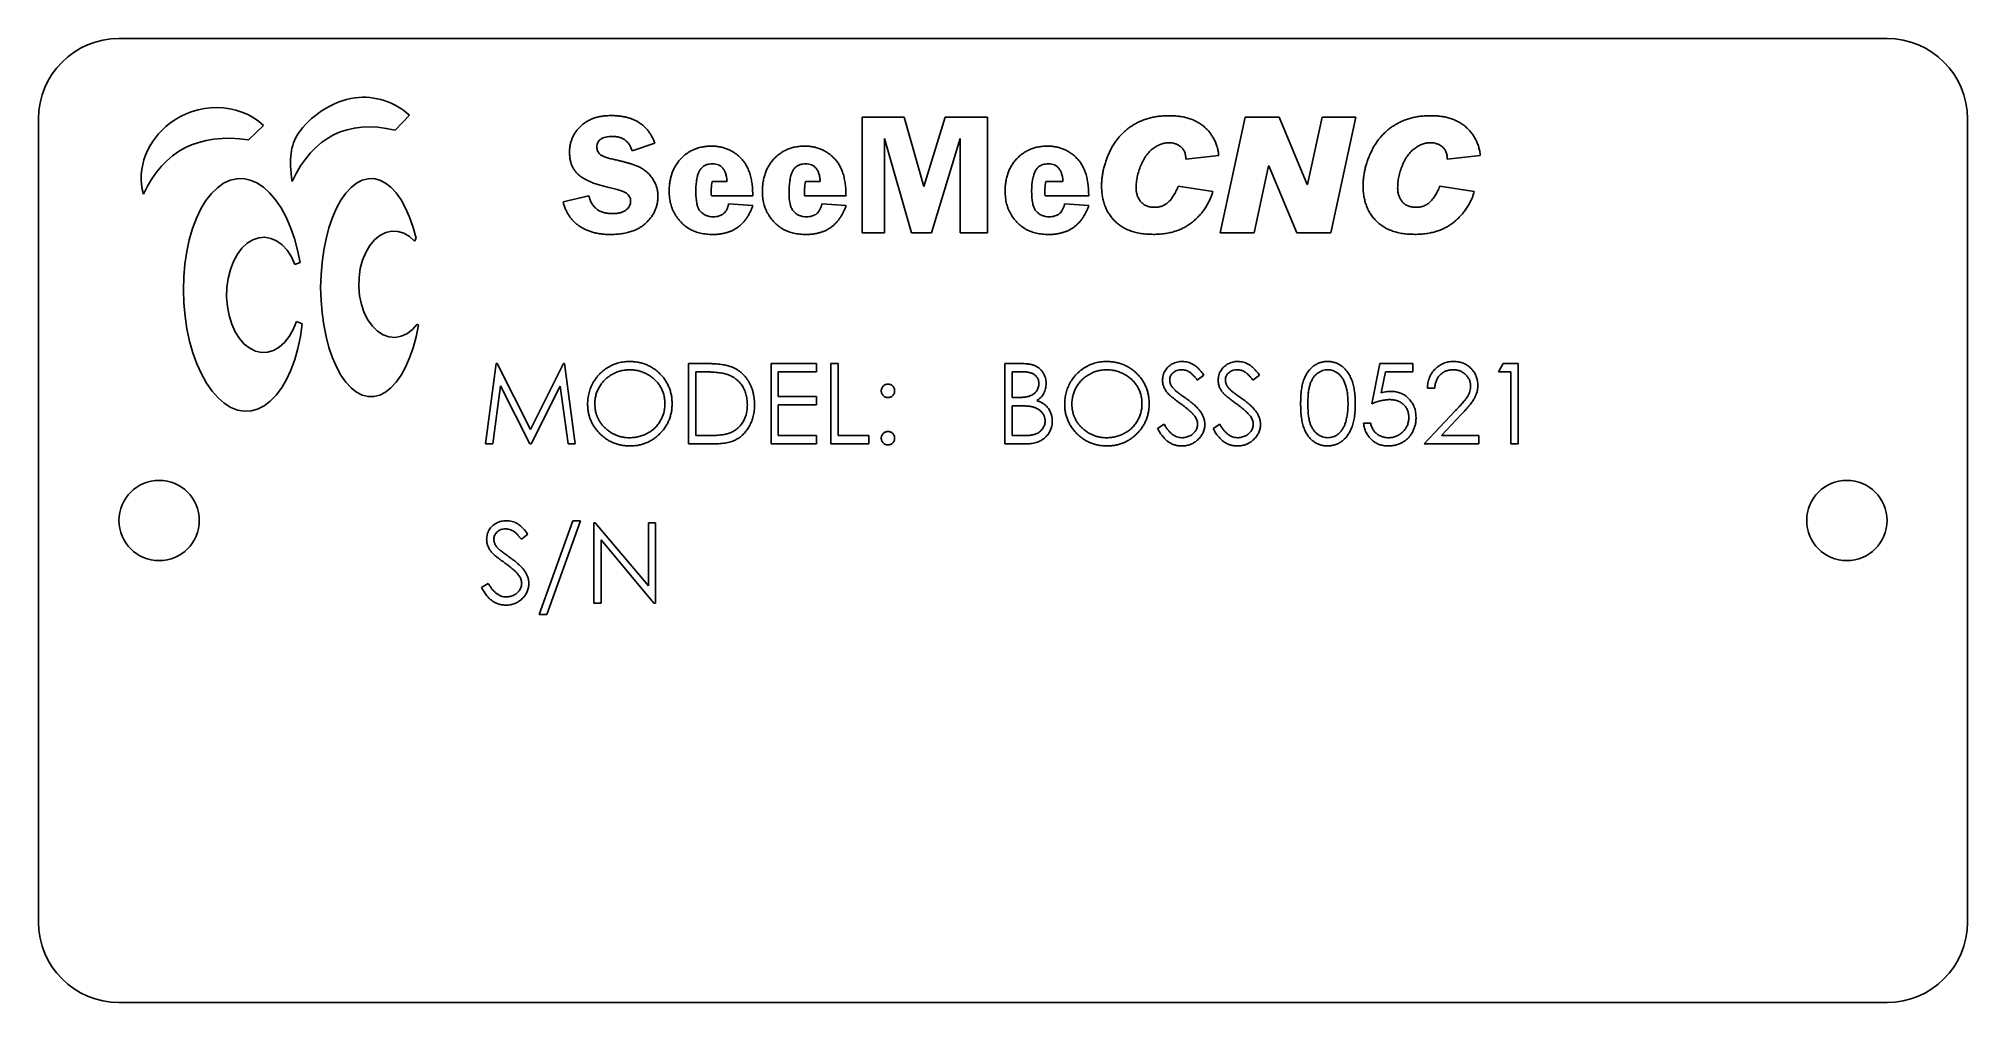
# Model space of a CAD drawing. Header units: millimetres. Extents: x -38.1 to 38.1, y -19.1 to 19.1.
import ezdxf

# ---------------------------------------------------------------- set-up
doc = ezdxf.new("R2010")
doc.units = ezdxf.units.MM

msp = doc.modelspace()

# ---------------------------------------------------------------- linework, layer by layer
at = {"color": 7, "linetype": 'Continuous', "lineweight": 25}
for p, q in [((34.925, 19.05), (-34.925, 19.05)), ((-24.015, 15.433), (-23.448, 16.021)), ((-38.1, 15.875), (-38.1, -15.875)), ((-29.806, 15.049), (-29.219, 15.616)), ((-5.567, 15.942), (-5.567, 11.37)), ((-3.908, 15.942), (-5.567, 15.942)), ((-3.123, 13.205), (-3.908, 15.942)), ((-2.287, 15.942), (-3.123, 13.205)), ((-0.614, 15.942), (-2.287, 15.942)), ((-0.614, 11.37), (-0.614, 15.942)), ((9.571, 15.942), (8.585, 11.37)), ((10.905, 15.942), (9.571, 15.942)), ((12.017, 13.278), (10.905, 15.942)), ((12.605, 15.942), (12.029, 13.278)), ((13.94, 15.942), (12.605, 15.942)), ((12.951, 11.37), (13.94, 15.942)), ((38.1, -15.875), (38.1, 15.875)), ((-14.648, 14.608), (-13.759, 14.917)), ((-4.678, 15.097), (-3.609, 11.37)), ((-4.678, 11.37), (-4.678, 15.097)), ((-2.831, 11.37), (-1.694, 15.097)), ((-1.694, 15.097), (-1.694, 11.37)), ((7.219, 14.279), (8.526, 14.426)), ((7.219, 14.303), (7.219, 14.279)), ((9.92, 11.37), (10.492, 14.019)), ((10.492, 14.019), (10.504, 14.019)), ((10.504, 14.019), (11.61, 11.37)), ((17.551, 14.279), (18.857, 14.426)), ((17.551, 14.303), (17.551, 14.279)), ((-12.107, 13.402), (-12.108, 13.402)), ((-10.901, 13.402), (-11.49, 13.402)), ((-8.424, 13.402), (-8.425, 13.402)), ((-7.218, 13.402), (-7.807, 13.402)), ((2.37, 13.402), (1.693, 13.402)), ((8.288, 13.002), (6.922, 13.21)), ((12.029, 13.278), (12.017, 13.278)), ((18.62, 13.002), (17.254, 13.21)), ((-16.362, 12.83), (-17.378, 12.601)), ((-11.519, 12.83), (-9.885, 12.83)), ((-9.885, 12.447), (-10.838, 12.513)), ((-7.836, 12.83), (-6.202, 12.83)), ((-6.202, 12.447), (-7.155, 12.513)), ((1.663, 12.83), (3.386, 12.83)), ((3.386, 12.447), (2.434, 12.513)), ((-23.243, 11.043), (-23.189, 11.154)), ((-5.567, 11.37), (-4.678, 11.37)), ((-3.609, 11.37), (-2.831, 11.37)), ((-1.694, 11.37), (-0.614, 11.37)), ((8.585, 11.37), (9.92, 11.37)), ((11.61, 11.37), (12.951, 11.37)), ((-27.971, 10.119), (-27.764, 10.192)), ((-27.686, 7.772), (-27.916, 7.869)), ((-23.097, 7.718), (-23.14, 7.758)), ((-20.44, 3.028), (-20.02, 6.203)), ((-20.02, 6.203), (-19.98, 6.203)), ((-19.98, 6.203), (-18.669, 3.598)), ((-18.669, 3.598), (-17.361, 6.203)), ((-17.361, 6.203), (-17.32, 6.203)), ((-17.32, 6.203), (-16.898, 3.028)), ((-12.421, 3.028), (-12.421, 6.203)), ((-12.421, 6.203), (-11.78, 6.203)), ((-9.164, 6.203), (-7.373, 6.203)), ((-9.164, 3.028), (-9.164, 6.203)), ((-7.373, 6.203), (-7.373, 5.878)), ((-6.803, 6.203), (-6.518, 6.203)), ((-6.803, 3.028), (-6.803, 6.203)), ((-6.518, 6.203), (-6.518, 3.354)), ((0.076, 6.203), (0.695, 6.203)), ((0.076, 3.028), (0.076, 6.203)), ((14.567, 4.616), (14.893, 6.203)), ((14.893, 6.203), (16.195, 6.203)), ((16.195, 6.203), (16.195, 5.878)), ((19.574, 5.878), (19.76, 6.203)), ((19.76, 6.203), (20.347, 6.203)), ((20.347, 6.203), (20.347, 3.028)), ((-11.912, 5.878), (-12.136, 5.878)), ((-12.136, 5.878), (-12.136, 3.354)), ((-7.373, 5.878), (-8.879, 5.878)), ((-8.879, 5.878), (-8.879, 4.901)), ((0.747, 5.878), (0.361, 5.878)), ((0.361, 5.878), (0.361, 4.86)), ((7.932, 5.747), (7.674, 5.552)), ((10.13, 5.747), (9.872, 5.552)), ((15.115, 5.878), (14.944, 5.043)), ((16.195, 5.878), (15.115, 5.878)), ((20.062, 5.878), (19.574, 5.878)), ((20.062, 3.028), (20.062, 5.878)), ((-19.849, 5.318), (-20.153, 3.028)), ((-18.699, 3.028), (-19.849, 5.318)), ((-17.488, 5.313), (-18.635, 3.028)), ((-17.184, 3.028), (-17.488, 5.313)), ((-8.879, 4.901), (-7.373, 4.901)), ((-8.879, 4.575), (-8.879, 3.354)), ((-7.373, 4.575), (-8.879, 4.575)), ((-7.373, 4.901), (-7.373, 4.575)), ((0.361, 4.86), (0.552, 4.86)), ((17.05, 5.226), (16.765, 5.226)), ((0.361, 4.534), (0.361, 3.354)), ((0.55, 4.534), (0.361, 4.534)), ((14.241, 3.842), (14.526, 3.842)), ((16.643, 3.028), (17.874, 4.342)), ((18.117, 4.202), (17.323, 3.354)), ((-12.136, 3.354), (-11.771, 3.354)), ((-8.879, 3.354), (-7.373, 3.354)), ((-7.373, 3.354), (-7.373, 3.028)), ((-6.518, 3.354), (-5.297, 3.354)), ((-5.297, 3.354), (-5.297, 3.028)), ((0.361, 3.354), (0.767, 3.354)), ((6.1, 3.641), (6.369, 3.802)), ((8.298, 3.641), (8.567, 3.802)), ((17.323, 3.354), (18.8, 3.354)), ((18.8, 3.354), (18.8, 3.028)), ((-20.153, 3.028), (-20.44, 3.028)), ((-18.635, 3.028), (-18.699, 3.028)), ((-16.898, 3.028), (-17.184, 3.028)), ((-11.437, 3.028), (-12.421, 3.028)), ((-7.373, 3.028), (-9.164, 3.028)), ((-5.297, 3.028), (-6.803, 3.028)), ((0.934, 3.028), (0.076, 3.028)), ((18.8, 3.028), (16.643, 3.028)), ((20.347, 3.028), (20.062, 3.028)), ((-18.771, -0.544), (-19.028, -0.74)), ((-18.323, -3.711), (-16.995, -0.007)), ((-16.695, -0.007), (-18.023, -3.711)), ((-16.995, -0.007), (-16.695, -0.007)), ((-16.165, -3.263), (-16.165, -0.088)), ((-16.165, -0.088), (-16.106, -0.088)), ((-16.106, -0.088), (-14.008, -2.587)), ((-14.008, -2.587), (-14.008, -0.088)), ((-14.008, -0.088), (-13.723, -0.088)), ((-13.723, -0.088), (-13.723, -3.263)), ((-13.788, -3.263), (-15.881, -0.77)), ((-15.881, -0.77), (-15.881, -3.263)), ((-20.602, -2.651), (-20.334, -2.49)), ((-18.023, -3.711), (-18.323, -3.711)), ((-15.881, -3.263), (-16.165, -3.263)), ((-13.723, -3.263), (-13.788, -3.263)), ((-34.925, -19.05), (34.925, -19.05))]:
    msp.add_line(p, q, dxfattribs=at)
at = {"color": 7, "linetype": 'Continuous', "lineweight": 25, "flags": 128}
for points in [[(-27.764, 10.192), (-27.865, 10.681), (-27.992, 11.148), (-28.145, 11.587), (-28.322, 11.992), (-28.52, 12.358), (-28.737, 12.68), (-28.971, 12.954), (-29.217, 13.177), (-29.473, 13.346), (-29.737, 13.459), (-30.003, 13.514), (-30.27, 13.51), (-30.534, 13.449), (-30.79, 13.329), (-31.037, 13.154), (-31.271, 12.925), (-31.489, 12.645), (-31.687, 12.318), (-31.865, 11.948), (-32.019, 11.539), (-32.147, 11.096), (-32.249, 10.627), (-32.321, 10.135), (-32.365, 9.628), (-32.378, 9.112), (-32.362, 8.593), (-32.315, 8.079), (-32.239, 7.575), (-32.135, 7.089), (-32.004, 6.625), (-31.847, 6.191), (-31.667, 5.791), (-31.466, 5.431), (-31.247, 5.116), (-31.011, 4.848), (-30.763, 4.633), (-30.506, 4.472), (-30.242, 4.367), (-29.975, 4.32), (-29.708, 4.332), (-29.446, 4.401), (-29.19, 4.528), (-28.945, 4.711), (-28.713, 4.948), (-28.498, 5.234), (-28.302, 5.568), (-28.128, 5.944), (-27.977, 6.358), (-27.853, 6.804), (-27.755, 7.278), (-27.686, 7.772)], [(-23.189, 11.154), (-23.305, 11.587), (-23.444, 11.988), (-23.603, 12.351), (-23.781, 12.672), (-23.974, 12.946), (-24.181, 13.17), (-24.398, 13.34), (-24.624, 13.455), (-24.853, 13.512), (-25.084, 13.511), (-25.314, 13.452), (-25.539, 13.336), (-25.756, 13.164), (-25.963, 12.938), (-26.156, 12.662), (-26.333, 12.34), (-26.491, 11.975), (-26.629, 11.573), (-26.744, 11.139), (-26.836, 10.679), (-26.902, 10.199), (-26.942, 9.706), (-26.956, 9.205), (-26.942, 8.705), (-26.902, 8.212), (-26.836, 7.732), (-26.744, 7.272), (-26.629, 6.838), (-26.491, 6.436), (-26.332, 6.071), (-26.155, 5.749), (-25.962, 5.473), (-25.756, 5.248), (-25.539, 5.076), (-25.314, 4.96), (-25.084, 4.901), (-24.853, 4.9), (-24.623, 4.957), (-24.398, 5.072), (-24.181, 5.242), (-23.974, 5.466), (-23.78, 5.74), (-23.603, 6.061), (-23.444, 6.425), (-23.305, 6.826), (-23.189, 7.259), (-23.097, 7.718)], [(-23.14, 7.758), (-23.334, 7.544), (-23.549, 7.383), (-23.779, 7.28), (-24.018, 7.238), (-24.257, 7.259), (-24.491, 7.341), (-24.712, 7.483), (-24.914, 7.68), (-25.09, 7.926), (-25.235, 8.214), (-25.346, 8.535), (-25.418, 8.881), (-25.45, 9.239), (-25.441, 9.601), (-25.39, 9.955), (-25.3, 10.291), (-25.174, 10.598), (-25.014, 10.868), (-24.825, 11.093), (-24.614, 11.265), (-24.387, 11.381), (-24.149, 11.435), (-23.909, 11.428), (-23.674, 11.358), (-23.449, 11.228), (-23.243, 11.043)], [(-27.916, 7.869), (-28.043, 7.553), (-28.202, 7.273), (-28.388, 7.038), (-28.595, 6.853), (-28.82, 6.724), (-29.055, 6.654), (-29.294, 6.644), (-29.531, 6.695), (-29.759, 6.807), (-29.973, 6.974), (-30.166, 7.194), (-30.333, 7.461), (-30.471, 7.766), (-30.575, 8.103), (-30.642, 8.461), (-30.67, 8.831), (-30.66, 9.204), (-30.61, 9.57), (-30.524, 9.917), (-30.401, 10.238), (-30.247, 10.524), (-30.065, 10.766), (-29.861, 10.959), (-29.638, 11.097), (-29.405, 11.176), (-29.166, 11.195), (-28.928, 11.153), (-28.698, 11.051), (-28.482, 10.891), (-28.285, 10.679), (-28.114, 10.419), (-27.971, 10.119)]]:
    msp.add_lwpolyline(points, dxfattribs=at)
at = {"color": 7, "linetype": 'Continuous', "lineweight": 25}
for centre in [(-33.337, 0), (33.337, 0)]:
    msp.add_circle(centre, 1.587, dxfattribs=at)
for centre, radius, start, end in [((34.925, 15.875), 3.175, 0, 90), ((-34.925, 15.875), 3.175, 90, 180), ((-9.24, 13), 2.896, 172.03003, 189.34966), ((-9.24, 13), 2.286, 169.88476, 184.26511), ((-5.557, 13), 2.896, 172.03002, 189.34966), ((-5.557, 13), 2.286, 169.88476, 184.2651), ((3.899, 13.01), 2.767, 169.52301, 189.99571), ((3.899, 13.01), 2.766, 167.33524, 169.52311), ((3.799, 13.004), 2.143, 169.30927, 184.65727), ((-34.925, -15.875), 3.175, 180, 270), ((34.925, -15.875), 3.175, 270, 0)]:
    msp.add_arc(centre, radius, start, end, dxfattribs=at)
for points, knots in [([(-23.448, 16.021), (-24.029, 16.535), (-25.708, 17.135), (-28.066, 15.504), (-28.214, 14.315), (-28.082, 13.395)], [0, 0, 0, 0, 0.335432, 0.721969, 1, 1, 1, 1]), ([(-29.219, 15.616), (-30.216, 16.566), (-33.148, 16.473), (-34.261, 13.927), (-33.957, 12.902)], [0, 0, 0, 0, 0.558738, 1, 1, 1, 1]), ([(-15.483, 16.005), (-15.545, 16.004), (-15.665, 16.001), (-15.84, 15.982), (-16.006, 15.949), (-16.161, 15.904), (-16.307, 15.845), (-16.443, 15.773), (-16.569, 15.688), (-16.684, 15.591), (-16.787, 15.484), (-16.878, 15.371), (-16.953, 15.25), (-17.017, 15.125), (-17.064, 14.993), (-17.099, 14.856), (-17.121, 14.712), (-17.123, 14.614), (-17.124, 14.564)], [0, 0, 0, 0, 0.075392, 0.147094, 0.215647, 0.281524, 0.345307, 0.407637, 0.469762, 0.53127, 0.592, 0.651083, 0.708616, 0.765676, 0.822567, 0.880233, 0.939177, 1, 1, 1, 1]), ([(-13.759, 14.917), (-13.775, 14.961), (-13.808, 15.048), (-13.868, 15.171), (-13.934, 15.287), (-14.009, 15.393), (-14.091, 15.491), (-14.18, 15.581), (-14.277, 15.663), (-14.381, 15.735), (-14.493, 15.799), (-14.613, 15.855), (-14.74, 15.901), (-14.874, 15.938), (-15.016, 15.968), (-15.165, 15.99), (-15.322, 16.003), (-15.429, 16.004), (-15.483, 16.005)], [0, 0, 0, 0, 0.064515, 0.126749, 0.187269, 0.246301, 0.304029, 0.361531, 0.418914, 0.476688, 0.534966, 0.594791, 0.656394, 0.719754, 0.785322, 0.853813, 0.925435, 1, 1, 1, 1]), ([(6.564, 16.001), (6.496, 16), (6.36, 15.998), (6.161, 15.979), (5.969, 15.95), (5.784, 15.908), (5.607, 15.853), (5.438, 15.787), (5.275, 15.709), (5.121, 15.619), (4.975, 15.519), (4.838, 15.409), (4.71, 15.291), (4.591, 15.162), (4.481, 15.026), (4.379, 14.88), (4.287, 14.725), (4.205, 14.563), (4.133, 14.396), (4.07, 14.228), (4.016, 14.06), (3.971, 13.893), (3.936, 13.726), (3.913, 13.559), (3.897, 13.392), (3.895, 13.28), (3.894, 13.225)], [0, 0, 0, 0, 0.047775, 0.094225, 0.139072, 0.182962, 0.225761, 0.267787, 0.309545, 0.350905, 0.391899, 0.432618, 0.472805, 0.513296, 0.553982, 0.594921, 0.636685, 0.679112, 0.721596, 0.76319, 0.803873, 0.843948, 0.88348, 0.922603, 0.961478, 1, 1, 1, 1]), ([(8.526, 14.426), (8.518, 14.484), (8.503, 14.598), (8.462, 14.763), (8.41, 14.919), (8.343, 15.066), (8.262, 15.205), (8.169, 15.336), (8.062, 15.458), (7.942, 15.57), (7.81, 15.672), (7.666, 15.76), (7.511, 15.836), (7.343, 15.896), (7.164, 15.943), (6.975, 15.977), (6.773, 15.998), (6.635, 16), (6.564, 16.001)], [0, 0, 0, 0, 0.06289, 0.123473, 0.182478, 0.240228, 0.297449, 0.354671, 0.412649, 0.471475, 0.531015, 0.591481, 0.653214, 0.716553, 0.782627, 0.851585, 0.923799, 1, 1, 1, 1]), ([(16.896, 16.001), (16.827, 16), (16.692, 15.998), (16.493, 15.979), (16.3, 15.95), (16.116, 15.908), (15.939, 15.853), (15.769, 15.787), (15.607, 15.709), (15.453, 15.619), (15.307, 15.519), (15.169, 15.409), (15.041, 15.291), (14.923, 15.162), (14.812, 15.026), (14.71, 14.88), (14.619, 14.725), (14.537, 14.563), (14.464, 14.396), (14.401, 14.228), (14.347, 14.06), (14.302, 13.893), (14.268, 13.726), (14.244, 13.559), (14.228, 13.392), (14.227, 13.28), (14.226, 13.225)], [0, 0, 0, 0, 0.047775, 0.094225, 0.139072, 0.182962, 0.225761, 0.267787, 0.309545, 0.350905, 0.391899, 0.432618, 0.472805, 0.513296, 0.553982, 0.594921, 0.636685, 0.679112, 0.721596, 0.76319, 0.803873, 0.843948, 0.88348, 0.922603, 0.961478, 1, 1, 1, 1]), ([(18.857, 14.426), (18.85, 14.484), (18.835, 14.598), (18.794, 14.763), (18.742, 14.919), (18.674, 15.066), (18.594, 15.205), (18.501, 15.336), (18.394, 15.458), (18.274, 15.57), (18.142, 15.672), (17.997, 15.76), (17.842, 15.836), (17.674, 15.896), (17.496, 15.943), (17.306, 15.977), (17.105, 15.998), (16.967, 16), (16.896, 16.001)], [0, 0, 0, 0, 0.0628899, 0.1234727, 0.1824783, 0.2402285, 0.2974485, 0.3546715, 0.4126492, 0.4714755, 0.5310149, 0.5914807, 0.6532139, 0.7165534, 0.7826273, 0.851585, 0.9237987, 1, 1, 1, 1]), ([(-17.124, 14.564), (-17.123, 14.516), (-17.121, 14.421), (-17.103, 14.284), (-17.075, 14.156), (-17.034, 14.037), (-16.981, 13.926), (-16.916, 13.825), (-16.841, 13.732), (-16.751, 13.648), (-16.649, 13.572), (-16.531, 13.5), (-16.399, 13.431), (-16.25, 13.367), (-16.087, 13.305), (-15.907, 13.25), (-15.713, 13.194), (-15.577, 13.163), (-15.507, 13.148)], [0, 0, 0, 0, 0.061506, 0.119272, 0.174547, 0.227166, 0.278589, 0.328801, 0.379011, 0.429582, 0.483011, 0.540443, 0.603646, 0.671605, 0.744903, 0.823836, 0.90894, 1, 1, 1, 1]), ([(-16.045, 14.764), (-16.043, 14.797), (-16.04, 14.859), (-16.009, 14.946), (-15.959, 15.021), (-15.888, 15.08), (-15.797, 15.126), (-15.687, 15.158), (-15.559, 15.176), (-15.467, 15.178), (-15.418, 15.18)], [0, 0, 0, 0, 0.11479, 0.219827, 0.321313, 0.427104, 0.543847, 0.676556, 0.827346, 1, 1, 1, 1]), ([(-15.4, 14.279), (-15.433, 14.286), (-15.495, 14.3), (-15.584, 14.324), (-15.664, 14.349), (-15.735, 14.373), (-15.797, 14.399), (-15.849, 14.426), (-15.893, 14.453), (-15.938, 14.49), (-15.981, 14.541), (-16.017, 14.61), (-16.042, 14.685), (-16.044, 14.737), (-16.045, 14.764)], [0, 0, 0, 0, 0.114099, 0.217581, 0.312745, 0.397248, 0.472723, 0.538499, 0.597047, 0.646493, 0.736478, 0.822854, 0.909848, 1, 1, 1, 1]), ([(-15.418, 15.18), (-15.371, 15.178), (-15.28, 15.175), (-15.15, 15.148), (-15.033, 15.103), (-14.928, 15.04), (-14.838, 14.957), (-14.76, 14.858), (-14.694, 14.74), (-14.664, 14.653), (-14.648, 14.608)], [0, 0, 0, 0, 0.136063, 0.262095, 0.381078, 0.497354, 0.613142, 0.733667, 0.861657, 1, 1, 1, 1]), ([(-11.508, 14.799), (-11.568, 14.797), (-11.686, 14.794), (-11.859, 14.771), (-12.024, 14.732), (-12.18, 14.678), (-12.328, 14.61), (-12.467, 14.525), (-12.598, 14.424), (-12.72, 14.309), (-12.829, 14.182), (-12.925, 14.044), (-13.007, 13.897), (-13.072, 13.738), (-13.124, 13.571), (-13.16, 13.395), (-13.184, 13.208), (-13.186, 13.081), (-13.187, 13.016)], [0, 0, 0, 0, 0.065653, 0.128905, 0.190007, 0.2495, 0.308348, 0.367373, 0.426986, 0.487916, 0.549247, 0.60983, 0.670806, 0.732515, 0.795893, 0.86106, 0.92896, 1, 1, 1, 1]), ([(-9.885, 12.83), (-9.887, 12.913), (-9.89, 13.073), (-9.911, 13.305), (-9.949, 13.519), (-10, 13.716), (-10.067, 13.896), (-10.15, 14.058), (-10.246, 14.204), (-10.36, 14.329), (-10.482, 14.439), (-10.611, 14.535), (-10.746, 14.617), (-10.886, 14.684), (-11.033, 14.735), (-11.186, 14.771), (-11.345, 14.795), (-11.453, 14.797), (-11.508, 14.799)], [0, 0, 0, 0, 0.0860345, 0.1665342, 0.2416322, 0.3120462, 0.3782301, 0.4408397, 0.5008451, 0.5593166, 0.6163044, 0.6716139, 0.7262378, 0.7799334, 0.8334524, 0.8875956, 0.9431952, 1, 1, 1, 1]), ([(-7.825, 14.799), (-7.885, 14.797), (-8.003, 14.794), (-8.176, 14.771), (-8.341, 14.732), (-8.497, 14.678), (-8.645, 14.61), (-8.784, 14.525), (-8.915, 14.424), (-9.037, 14.309), (-9.146, 14.182), (-9.242, 14.044), (-9.324, 13.897), (-9.389, 13.738), (-9.441, 13.571), (-9.477, 13.395), (-9.501, 13.208), (-9.503, 13.081), (-9.504, 13.016)], [0, 0, 0, 0, 0.065653, 0.128905, 0.190007, 0.2495, 0.308348, 0.367373, 0.426986, 0.487916, 0.549247, 0.60983, 0.670806, 0.732515, 0.795893, 0.86106, 0.92896, 1, 1, 1, 1]), ([(-6.202, 12.83), (-6.204, 12.913), (-6.207, 13.073), (-6.228, 13.305), (-6.266, 13.519), (-6.317, 13.716), (-6.384, 13.896), (-6.467, 14.058), (-6.563, 14.204), (-6.677, 14.329), (-6.799, 14.439), (-6.928, 14.535), (-7.063, 14.617), (-7.203, 14.684), (-7.35, 14.735), (-7.503, 14.771), (-7.662, 14.795), (-7.77, 14.797), (-7.825, 14.799)], [0, 0, 0, 0, 0.0860345, 0.1665342, 0.2416322, 0.3120462, 0.3782301, 0.4408397, 0.5008451, 0.5593166, 0.6163044, 0.6716139, 0.7262378, 0.7799334, 0.8334524, 0.8875956, 0.9431952, 1, 1, 1, 1]), ([(1.764, 14.799), (1.704, 14.797), (1.585, 14.794), (1.412, 14.771), (1.248, 14.732), (1.092, 14.678), (0.944, 14.61), (0.804, 14.525), (0.674, 14.424), (0.552, 14.309), (0.442, 14.182), (0.346, 14.044), (0.264, 13.897), (0.199, 13.738), (0.147, 13.571), (0.111, 13.395), (0.087, 13.208), (0.085, 13.081), (0.084, 13.016)], [0, 0, 0, 0, 0.0656531, 0.1289053, 0.190007, 0.2494998, 0.3083483, 0.3673732, 0.4269859, 0.4879163, 0.5492471, 0.6098302, 0.6708064, 0.7325151, 0.7958935, 0.8610601, 0.9289596, 1, 1, 1, 1]), ([(3.386, 12.83), (3.384, 12.913), (3.381, 13.073), (3.36, 13.305), (3.322, 13.519), (3.272, 13.716), (3.204, 13.896), (3.121, 14.058), (3.025, 14.204), (2.912, 14.329), (2.79, 14.439), (2.661, 14.535), (2.526, 14.617), (2.385, 14.684), (2.238, 14.735), (2.085, 14.771), (1.927, 14.795), (1.818, 14.797), (1.764, 14.799)], [0, 0, 0, 0, 0.086035, 0.166534, 0.241632, 0.312046, 0.37823, 0.44084, 0.500845, 0.559317, 0.616304, 0.671614, 0.726238, 0.779933, 0.833452, 0.887596, 0.943195, 1, 1, 1, 1]), ([(5.26, 13.15), (5.262, 13.222), (5.266, 13.369), (5.304, 13.59), (5.361, 13.814), (5.428, 13.999), (5.491, 14.144), (5.543, 14.247), (5.599, 14.342), (5.658, 14.431), (5.721, 14.512), (5.788, 14.585), (5.858, 14.653), (5.957, 14.729), (6.083, 14.81), (6.24, 14.88), (6.399, 14.924), (6.507, 14.929), (6.561, 14.932)], [0, 0, 0, 0, 0.089472, 0.181128, 0.275782, 0.374341, 0.423931, 0.471065, 0.516583, 0.560324, 0.602489, 0.643305, 0.683281, 0.722165, 0.79717, 0.86692, 0.934071, 1, 1, 1, 1]), ([(6.561, 14.932), (6.601, 14.931), (6.682, 14.928), (6.799, 14.896), (6.911, 14.847), (6.999, 14.791), (7.062, 14.737), (7.104, 14.69), (7.14, 14.638), (7.17, 14.582), (7.192, 14.519), (7.208, 14.451), (7.218, 14.379), (7.219, 14.329), (7.219, 14.303)], [0, 0, 0, 0, 0.119053, 0.235976, 0.353656, 0.475561, 0.537876, 0.598832, 0.65941, 0.72183, 0.786321, 0.853359, 0.924739, 1, 1, 1, 1]), ([(15.591, 13.15), (15.594, 13.222), (15.598, 13.369), (15.635, 13.59), (15.693, 13.814), (15.76, 13.999), (15.822, 14.144), (15.875, 14.247), (15.93, 14.342), (15.99, 14.431), (16.053, 14.512), (16.12, 14.585), (16.19, 14.653), (16.289, 14.729), (16.414, 14.81), (16.571, 14.88), (16.731, 14.924), (16.839, 14.929), (16.892, 14.932)], [0, 0, 0, 0, 0.089472, 0.181128, 0.275782, 0.374341, 0.423931, 0.471065, 0.516583, 0.560324, 0.602489, 0.643305, 0.683281, 0.722165, 0.79717, 0.86692, 0.934071, 1, 1, 1, 1]), ([(16.892, 14.932), (16.933, 14.931), (17.014, 14.928), (17.131, 14.896), (17.243, 14.847), (17.33, 14.791), (17.394, 14.737), (17.436, 14.69), (17.472, 14.638), (17.502, 14.582), (17.524, 14.519), (17.539, 14.451), (17.55, 14.379), (17.551, 14.329), (17.551, 14.303)], [0, 0, 0, 0, 0.119053, 0.235976, 0.353656, 0.475561, 0.537876, 0.598832, 0.65941, 0.72183, 0.786321, 0.853359, 0.924739, 1, 1, 1, 1]), ([(-13.632, 12.816), (-13.632, 12.849), (-13.633, 12.913), (-13.645, 13.007), (-13.661, 13.1), (-13.685, 13.19), (-13.718, 13.277), (-13.755, 13.363), (-13.8, 13.445), (-13.868, 13.551), (-13.963, 13.673), (-14.093, 13.8), (-14.235, 13.905), (-14.366, 13.975), (-14.481, 14.021), (-14.578, 14.058), (-14.687, 14.094), (-14.807, 14.13), (-14.939, 14.168), (-15.083, 14.204), (-15.238, 14.242), (-15.345, 14.266), (-15.4, 14.279)], [0, 0, 0, 0, 0.038559, 0.07617, 0.113351, 0.149983, 0.186809, 0.223786, 0.260917, 0.298772, 0.373277, 0.444195, 0.513966, 0.583114, 0.620143, 0.66134, 0.706484, 0.756246, 0.810645, 0.869498, 0.932644, 1, 1, 1, 1]), ([(-12.108, 13.402), (-12.101, 13.456), (-12.088, 13.56), (-12.049, 13.704), (-11.993, 13.826), (-11.921, 13.927), (-11.832, 14.006), (-11.726, 14.061), (-11.606, 14.095), (-11.52, 14.098), (-11.476, 14.1)], [0, 0, 0, 0, 0.157029, 0.29675, 0.422208, 0.537392, 0.647419, 0.757289, 0.873488, 1, 1, 1, 1]), ([(-11.476, 14.1), (-11.434, 14.098), (-11.354, 14.094), (-11.242, 14.061), (-11.144, 14.005), (-11.063, 13.926), (-10.998, 13.826), (-10.951, 13.703), (-10.915, 13.56), (-10.906, 13.456), (-10.901, 13.402)], [0, 0, 0, 0, 0.1224965, 0.2355419, 0.3427018, 0.4510951, 0.5667078, 0.6941457, 0.8378627, 1, 1, 1, 1]), ([(-8.425, 13.402), (-8.418, 13.456), (-8.405, 13.56), (-8.366, 13.704), (-8.31, 13.826), (-8.238, 13.927), (-8.149, 14.006), (-8.043, 14.061), (-7.923, 14.095), (-7.837, 14.098), (-7.793, 14.1)], [0, 0, 0, 0, 0.157029, 0.29675, 0.422208, 0.537392, 0.647419, 0.757289, 0.873488, 1, 1, 1, 1]), ([(-7.793, 14.1), (-7.751, 14.098), (-7.671, 14.094), (-7.559, 14.061), (-7.461, 14.005), (-7.38, 13.926), (-7.315, 13.826), (-7.268, 13.703), (-7.232, 13.56), (-7.223, 13.456), (-7.218, 13.402)], [0, 0, 0, 0, 0.1224965, 0.2355419, 0.3427018, 0.4510951, 0.5667078, 0.6941457, 0.8378627, 1, 1, 1, 1]), ([(1.2, 13.616), (1.209, 13.646), (1.225, 13.704), (1.26, 13.785), (1.301, 13.858), (1.349, 13.921), (1.41, 13.981), (1.49, 14.035), (1.582, 14.074), (1.686, 14.094), (1.756, 14.098), (1.796, 14.1)], [0, 0, 0, 0, 0.111704, 0.216139, 0.314617, 0.408698, 0.500168, 0.622368, 0.75021, 0.857337, 1, 1, 1, 1]), ([(1.796, 14.1), (1.837, 14.098), (1.917, 14.094), (2.03, 14.061), (2.127, 14.005), (2.208, 13.926), (2.274, 13.826), (2.321, 13.703), (2.356, 13.56), (2.365, 13.456), (2.37, 13.402)], [0, 0, 0, 0, 0.122497, 0.235542, 0.342702, 0.451095, 0.566708, 0.694146, 0.837863, 1, 1, 1, 1]), ([(-15.507, 13.148), (-15.47, 13.139), (-15.398, 13.123), (-15.296, 13.096), (-15.202, 13.071), (-15.118, 13.044), (-15.044, 13.016), (-14.979, 12.99), (-14.924, 12.962), (-14.864, 12.926), (-14.802, 12.875), (-14.748, 12.8), (-14.716, 12.713), (-14.713, 12.651), (-14.711, 12.619)], [0, 0, 0, 0, 0.110693, 0.212344, 0.305449, 0.390589, 0.466121, 0.533313, 0.593083, 0.644492, 0.735924, 0.821486, 0.907858, 1, 1, 1, 1]), ([(-13.187, 13.016), (-13.187, 12.972), (-13.185, 12.885), (-13.174, 12.758), (-13.157, 12.635), (-13.129, 12.517), (-13.097, 12.404), (-13.056, 12.295), (-13.009, 12.191), (-12.934, 12.061), (-12.83, 11.912), (-12.688, 11.751), (-12.529, 11.615), (-12.383, 11.521), (-12.259, 11.458), (-12.16, 11.418), (-12.057, 11.383), (-11.948, 11.356), (-11.835, 11.332), (-11.717, 11.318), (-11.594, 11.307), (-11.511, 11.306), (-11.468, 11.306)], [0, 0, 0, 0, 0.048395, 0.095121, 0.140693, 0.18472, 0.227884, 0.27024, 0.31223, 0.353599, 0.434316, 0.512364, 0.588462, 0.664227, 0.70245, 0.741423, 0.781333, 0.822264, 0.864562, 0.908186, 0.953069, 1, 1, 1, 1]), ([(-9.504, 13.016), (-9.504, 12.972), (-9.502, 12.885), (-9.491, 12.758), (-9.474, 12.635), (-9.446, 12.517), (-9.414, 12.404), (-9.373, 12.295), (-9.326, 12.191), (-9.251, 12.061), (-9.147, 11.912), (-9.005, 11.751), (-8.846, 11.615), (-8.7, 11.521), (-8.576, 11.458), (-8.477, 11.418), (-8.374, 11.383), (-8.265, 11.356), (-8.152, 11.332), (-8.034, 11.318), (-7.911, 11.307), (-7.828, 11.306), (-7.785, 11.306)], [0, 0, 0, 0, 0.048395, 0.095121, 0.140693, 0.18472, 0.227884, 0.27024, 0.31223, 0.353599, 0.434316, 0.512364, 0.588462, 0.664227, 0.70245, 0.741423, 0.781333, 0.822264, 0.864562, 0.908186, 0.953069, 1, 1, 1, 1]), ([(0.084, 13.016), (0.085, 12.972), (0.086, 12.885), (0.098, 12.758), (0.115, 12.635), (0.143, 12.517), (0.174, 12.404), (0.216, 12.295), (0.263, 12.191), (0.337, 12.061), (0.441, 11.912), (0.583, 11.751), (0.743, 11.615), (0.888, 11.521), (1.013, 11.458), (1.111, 11.418), (1.215, 11.383), (1.323, 11.356), (1.436, 11.332), (1.555, 11.318), (1.677, 11.307), (1.761, 11.306), (1.804, 11.306)], [0, 0, 0, 0, 0.048395, 0.095121, 0.140693, 0.18472, 0.227884, 0.27024, 0.31223, 0.353599, 0.434316, 0.512364, 0.588462, 0.664227, 0.70245, 0.741423, 0.781333, 0.822264, 0.864562, 0.908186, 0.953069, 1, 1, 1, 1]), ([(3.894, 13.225), (3.896, 13.155), (3.899, 13.016), (3.923, 12.814), (3.965, 12.623), (4.023, 12.443), (4.096, 12.272), (4.186, 12.114), (4.294, 11.966), (4.417, 11.83), (4.556, 11.706), (4.711, 11.601), (4.88, 11.51), (5.064, 11.437), (5.262, 11.379), (5.475, 11.339), (5.702, 11.315), (5.859, 11.312), (5.939, 11.31)], [0, 0, 0, 0, 0.066607, 0.130405, 0.191671, 0.251124, 0.30904, 0.366175, 0.42322, 0.481088, 0.539195, 0.597979, 0.657923, 0.719881, 0.784358, 0.852429, 0.924058, 1, 1, 1, 1]), ([(5.982, 12.379), (5.953, 12.38), (5.898, 12.381), (5.817, 12.392), (5.741, 12.407), (5.671, 12.434), (5.606, 12.463), (5.546, 12.502), (5.491, 12.547), (5.426, 12.616), (5.359, 12.715), (5.302, 12.849), (5.265, 12.995), (5.262, 13.097), (5.26, 13.15)], [0, 0, 0, 0, 0.071616, 0.139815, 0.204346, 0.266338, 0.326524, 0.385634, 0.444185, 0.504148, 0.623869, 0.743348, 0.867461, 1, 1, 1, 1]), ([(5.939, 11.31), (6.017, 11.311), (6.169, 11.314), (6.391, 11.338), (6.602, 11.375), (6.801, 11.429), (6.991, 11.497), (7.168, 11.582), (7.334, 11.681), (7.488, 11.796), (7.63, 11.922), (7.761, 12.055), (7.879, 12.195), (7.987, 12.342), (8.081, 12.497), (8.162, 12.659), (8.234, 12.827), (8.27, 12.944), (8.288, 13.002)], [0, 0, 0, 0, 0.074565, 0.145916, 0.214115, 0.280234, 0.344008, 0.406828, 0.468493, 0.529838, 0.590842, 0.650262, 0.709038, 0.767062, 0.824757, 0.882652, 0.94094, 1, 1, 1, 1]), ([(6.922, 13.21), (6.909, 13.176), (6.882, 13.109), (6.835, 13.014), (6.79, 12.925), (6.741, 12.843), (6.691, 12.768), (6.64, 12.699), (6.586, 12.638), (6.531, 12.583), (6.474, 12.534), (6.413, 12.493), (6.349, 12.458), (6.281, 12.429), (6.211, 12.406), (6.137, 12.391), (6.061, 12.38), (6.008, 12.379), (5.982, 12.379)], [0, 0, 0, 0, 0.082247, 0.160928, 0.235594, 0.306103, 0.373256, 0.436305, 0.496915, 0.554472, 0.610291, 0.664436, 0.718774, 0.772848, 0.827826, 0.883569, 0.94064, 1, 1, 1, 1]), ([(14.226, 13.225), (14.227, 13.155), (14.231, 13.016), (14.255, 12.814), (14.297, 12.623), (14.354, 12.443), (14.427, 12.272), (14.518, 12.114), (14.626, 11.966), (14.749, 11.83), (14.887, 11.706), (15.043, 11.601), (15.211, 11.51), (15.395, 11.437), (15.593, 11.379), (15.806, 11.339), (16.034, 11.315), (16.19, 11.312), (16.271, 11.31)], [0, 0, 0, 0, 0.0666073, 0.1304049, 0.1916713, 0.2511236, 0.3090403, 0.366175, 0.4232201, 0.4810875, 0.5391952, 0.5979787, 0.6579234, 0.7198813, 0.7843584, 0.8524286, 0.9240579, 1, 1, 1, 1]), ([(16.313, 12.379), (16.285, 12.38), (16.229, 12.381), (16.149, 12.392), (16.072, 12.407), (16.003, 12.434), (15.937, 12.463), (15.878, 12.502), (15.823, 12.547), (15.758, 12.616), (15.69, 12.715), (15.634, 12.849), (15.597, 12.995), (15.593, 13.097), (15.591, 13.15)], [0, 0, 0, 0, 0.071616, 0.139815, 0.204346, 0.266338, 0.326524, 0.385634, 0.444185, 0.504148, 0.623869, 0.743348, 0.867461, 1, 1, 1, 1]), ([(16.271, 11.31), (16.348, 11.311), (16.5, 11.314), (16.722, 11.338), (16.933, 11.375), (17.133, 11.429), (17.322, 11.497), (17.499, 11.582), (17.666, 11.681), (17.82, 11.796), (17.961, 11.922), (18.092, 12.055), (18.211, 12.195), (18.318, 12.342), (18.412, 12.497), (18.493, 12.659), (18.565, 12.827), (18.602, 12.944), (18.62, 13.002)], [0, 0, 0, 0, 0.0745646, 0.1459155, 0.2141146, 0.2802344, 0.3440085, 0.4068278, 0.4684934, 0.529838, 0.5908418, 0.650262, 0.7090378, 0.7670618, 0.8247567, 0.8826521, 0.9409399, 1, 1, 1, 1]), ([(17.254, 13.21), (17.24, 13.176), (17.213, 13.109), (17.167, 13.014), (17.121, 12.925), (17.073, 12.843), (17.023, 12.768), (16.972, 12.699), (16.918, 12.638), (16.863, 12.583), (16.805, 12.534), (16.744, 12.493), (16.68, 12.458), (16.613, 12.429), (16.542, 12.406), (16.469, 12.391), (16.392, 12.38), (16.34, 12.379), (16.313, 12.379)], [0, 0, 0, 0, 0.082247, 0.160928, 0.235594, 0.306103, 0.373256, 0.436305, 0.496915, 0.554472, 0.610291, 0.664436, 0.718774, 0.772848, 0.827826, 0.883569, 0.94064, 1, 1, 1, 1]), ([(-17.378, 12.601), (-17.365, 12.549), (-17.337, 12.446), (-17.281, 12.3), (-17.216, 12.163), (-17.138, 12.038), (-17.053, 11.92), (-16.954, 11.813), (-16.846, 11.717), (-16.727, 11.63), (-16.6, 11.554), (-16.466, 11.487), (-16.325, 11.432), (-16.179, 11.385), (-16.025, 11.349), (-15.865, 11.325), (-15.698, 11.308), (-15.585, 11.307), (-15.527, 11.306)], [0, 0, 0, 0, 0.065952, 0.129474, 0.190882, 0.250511, 0.309712, 0.368305, 0.427226, 0.486752, 0.547072, 0.607932, 0.669196, 0.731902, 0.795766, 0.861559, 0.929707, 1, 1, 1, 1]), ([(-15.437, 12.132), (-15.497, 12.133), (-15.612, 12.137), (-15.777, 12.17), (-15.923, 12.224), (-16.05, 12.302), (-16.159, 12.402), (-16.248, 12.525), (-16.318, 12.669), (-16.347, 12.775), (-16.362, 12.83)], [0, 0, 0, 0, 0.142527, 0.272527, 0.393752, 0.50918, 0.62313, 0.740545, 0.865001, 1, 1, 1, 1]), ([(-15.527, 11.306), (-15.451, 11.307), (-15.304, 11.31), (-15.09, 11.331), (-14.89, 11.365), (-14.705, 11.415), (-14.534, 11.476), (-14.378, 11.555), (-14.236, 11.645), (-14.109, 11.75), (-13.998, 11.866), (-13.899, 11.985), (-13.817, 12.111), (-13.749, 12.242), (-13.697, 12.378), (-13.659, 12.519), (-13.637, 12.666), (-13.634, 12.766), (-13.632, 12.816)], [0, 0, 0, 0, 0.083526, 0.162282, 0.236664, 0.306881, 0.373319, 0.436906, 0.498393, 0.558982, 0.618022, 0.674506, 0.729512, 0.783646, 0.836729, 0.890319, 0.944508, 1, 1, 1, 1]), ([(-14.711, 12.619), (-14.713, 12.586), (-14.717, 12.522), (-14.753, 12.43), (-14.812, 12.346), (-14.877, 12.285), (-14.939, 12.24), (-14.993, 12.212), (-15.053, 12.187), (-15.118, 12.166), (-15.19, 12.15), (-15.267, 12.14), (-15.35, 12.132), (-15.407, 12.132), (-15.437, 12.132)], [0, 0, 0, 0, 0.099273, 0.197108, 0.299499, 0.410975, 0.470792, 0.533123, 0.599222, 0.669654, 0.744658, 0.823755, 0.909472, 1, 1, 1, 1]), ([(-11.446, 12.005), (-11.49, 12.007), (-11.576, 12.011), (-11.699, 12.043), (-11.813, 12.098), (-11.899, 12.16), (-11.959, 12.22), (-11.999, 12.271), (-12.033, 12.327), (-12.061, 12.388), (-12.081, 12.455), (-12.092, 12.503), (-12.096, 12.528), (-12.097, 12.53)], [0.1441545, 0.1441545, 0.1441545, 0.1441545, 0.2671141, 0.384197, 0.5004564, 0.6187329, 0.679122, 0.7392895, 0.8001052, 0.8632565, 0.9275505, 0.9960181, 1, 1, 1, 1]), ([(-11.468, 11.306), (-11.419, 11.307), (-11.324, 11.308), (-11.184, 11.323), (-11.05, 11.343), (-10.923, 11.376), (-10.801, 11.415), (-10.686, 11.465), (-10.577, 11.523), (-10.475, 11.59), (-10.379, 11.666), (-10.289, 11.751), (-10.206, 11.846), (-10.128, 11.948), (-10.058, 12.06), (-9.993, 12.18), (-9.935, 12.31), (-9.902, 12.401), (-9.885, 12.447)], [0, 0, 0, 0, 0.069288, 0.13605, 0.200032, 0.262198, 0.322691, 0.382208, 0.440384, 0.498537, 0.556228, 0.614556, 0.674306, 0.735182, 0.797663, 0.86238, 0.930074, 1, 1, 1, 1]), ([(-10.838, 12.513), (-10.847, 12.472), (-10.865, 12.396), (-10.911, 12.292), (-10.967, 12.202), (-11.039, 12.129), (-11.123, 12.073), (-11.22, 12.032), (-11.329, 12.009), (-11.406, 12.006), (-11.446, 12.005)], [0, 0, 0, 0, 0.1412, 0.270036, 0.389241, 0.504207, 0.618043, 0.735235, 0.86213, 1, 1, 1, 1]), ([(-7.763, 12.005), (-7.807, 12.007), (-7.893, 12.011), (-8.016, 12.043), (-8.13, 12.098), (-8.216, 12.16), (-8.276, 12.22), (-8.316, 12.271), (-8.35, 12.327), (-8.378, 12.388), (-8.398, 12.455), (-8.409, 12.503), (-8.413, 12.528), (-8.414, 12.53)], [0.1441545, 0.1441545, 0.1441545, 0.1441545, 0.2671141, 0.384197, 0.5004564, 0.6187329, 0.679122, 0.7392895, 0.8001052, 0.8632565, 0.9275505, 0.9960181, 1, 1, 1, 1]), ([(-7.785, 11.306), (-7.736, 11.307), (-7.641, 11.308), (-7.501, 11.323), (-7.367, 11.343), (-7.24, 11.376), (-7.118, 11.415), (-7.003, 11.465), (-6.894, 11.523), (-6.792, 11.59), (-6.696, 11.666), (-6.606, 11.751), (-6.523, 11.846), (-6.445, 11.948), (-6.375, 12.06), (-6.31, 12.18), (-6.252, 12.31), (-6.219, 12.401), (-6.202, 12.447)], [0, 0, 0, 0, 0.069288, 0.13605, 0.200032, 0.262198, 0.322691, 0.382208, 0.440384, 0.498537, 0.556228, 0.614556, 0.674306, 0.735182, 0.797663, 0.86238, 0.930074, 1, 1, 1, 1]), ([(-7.155, 12.513), (-7.164, 12.472), (-7.182, 12.396), (-7.228, 12.292), (-7.284, 12.202), (-7.356, 12.129), (-7.44, 12.073), (-7.537, 12.032), (-7.646, 12.009), (-7.723, 12.006), (-7.763, 12.005)], [0, 0, 0, 0, 0.1412, 0.270036, 0.389241, 0.504207, 0.618043, 0.735235, 0.86213, 1, 1, 1, 1]), ([(1.825, 12.005), (1.782, 12.007), (1.696, 12.011), (1.572, 12.043), (1.459, 12.098), (1.373, 12.16), (1.312, 12.22), (1.273, 12.271), (1.238, 12.327), (1.211, 12.388), (1.19, 12.455), (1.179, 12.503), (1.175, 12.528), (1.175, 12.53)], [0.1441545, 0.1441545, 0.1441545, 0.1441545, 0.2671141, 0.384197, 0.5004564, 0.6187329, 0.679122, 0.7392895, 0.8001052, 0.8632565, 0.9275505, 0.9960181, 1, 1, 1, 1]), ([(1.804, 11.306), (1.852, 11.307), (1.948, 11.308), (2.087, 11.323), (2.221, 11.343), (2.348, 11.376), (2.47, 11.415), (2.585, 11.465), (2.695, 11.523), (2.796, 11.59), (2.892, 11.666), (2.982, 11.751), (3.065, 11.846), (3.143, 11.948), (3.214, 12.06), (3.278, 12.18), (3.337, 12.31), (3.369, 12.401), (3.386, 12.447)], [0, 0, 0, 0, 0.0692877, 0.1360495, 0.2000317, 0.2621976, 0.3226913, 0.3822082, 0.4403839, 0.4985368, 0.5562278, 0.614556, 0.6743056, 0.7351815, 0.7976628, 0.8623797, 0.9300744, 1, 1, 1, 1]), ([(2.434, 12.513), (2.424, 12.472), (2.406, 12.396), (2.361, 12.292), (2.304, 12.202), (2.232, 12.129), (2.149, 12.073), (2.052, 12.032), (1.943, 12.009), (1.865, 12.006), (1.825, 12.005)], [0, 0, 0, 0, 0.1412, 0.270036, 0.389241, 0.504207, 0.618043, 0.735235, 0.86213, 1, 1, 1, 1]), ([(-16.41, 4.602), (-16.409, 4.64), (-16.408, 4.715), (-16.397, 4.826), (-16.38, 4.936), (-16.356, 5.043), (-16.324, 5.149), (-16.287, 5.252), (-16.241, 5.353), (-16.19, 5.452), (-16.133, 5.546), (-16.069, 5.636), (-16.002, 5.721), (-15.928, 5.8), (-15.851, 5.874), (-15.768, 5.943), (-15.68, 6.007), (-15.587, 6.064), (-15.491, 6.116), (-15.393, 6.161), (-15.292, 6.199), (-15.19, 6.23), (-15.085, 6.255), (-14.979, 6.272), (-14.871, 6.283), (-14.798, 6.284), (-14.761, 6.285)], [0, 0, 0, 0, 0.043209, 0.0858729, 0.12812, 0.170152, 0.2119176, 0.253753, 0.2960064, 0.3384434, 0.3810154, 0.4228205, 0.4640891, 0.5051258, 0.545975, 0.5869852, 0.6283386, 0.6700838, 0.7119916, 0.7530392, 0.7940494, 0.8348855, 0.8754983, 0.9165473, 0.9580038, 1, 1, 1, 1]), ([(-14.761, 6.285), (-14.702, 6.283), (-14.587, 6.28), (-14.417, 6.258), (-14.255, 6.219), (-14.1, 6.168), (-13.952, 6.099), (-13.812, 6.016), (-13.679, 5.917), (-13.555, 5.804), (-13.442, 5.682), (-13.343, 5.55), (-13.259, 5.412), (-13.191, 5.266), (-13.137, 5.114), (-13.1, 4.954), (-13.076, 4.788), (-13.073, 4.675), (-13.072, 4.617)], [0, 0, 0, 0, 0.06657, 0.130749, 0.193413, 0.254989, 0.316114, 0.377262, 0.439401, 0.502971, 0.566525, 0.628231, 0.689091, 0.749345, 0.81017, 0.87161, 0.934869, 1, 1, 1, 1]), ([(-11.78, 6.203), (-11.724, 6.203), (-11.616, 6.202), (-11.46, 6.197), (-11.316, 6.189), (-11.184, 6.176), (-11.064, 6.16), (-10.956, 6.141), (-10.86, 6.118), (-10.8, 6.098), (-10.772, 6.089)], [0, 0, 0, 0, 0.164289, 0.317406, 0.458844, 0.589367, 0.707831, 0.81577, 0.91288, 1, 1, 1, 1]), ([(0.695, 6.203), (0.726, 6.203), (0.784, 6.203), (0.87, 6.198), (0.95, 6.192), (1.025, 6.181), (1.094, 6.169), (1.158, 6.153), (1.216, 6.135), (1.286, 6.106), (1.366, 6.064), (1.453, 6), (1.526, 5.922), (1.59, 5.835), (1.641, 5.739), (1.677, 5.636), (1.7, 5.528), (1.703, 5.454), (1.704, 5.417)], [0, 0, 0, 0, 0.0625941, 0.1213229, 0.1766801, 0.2283651, 0.2768684, 0.3218791, 0.3640986, 0.4033557, 0.4779679, 0.5505355, 0.6235845, 0.6981749, 0.7733537, 0.8472811, 0.9228183, 1, 1, 1, 1]), ([(2.437, 4.602), (2.437, 4.64), (2.438, 4.715), (2.45, 4.826), (2.467, 4.936), (2.491, 5.043), (2.522, 5.149), (2.56, 5.252), (2.605, 5.353), (2.656, 5.452), (2.714, 5.546), (2.777, 5.636), (2.844, 5.721), (2.918, 5.8), (2.996, 5.874), (3.079, 5.943), (3.166, 6.007), (3.259, 6.064), (3.355, 6.116), (3.454, 6.161), (3.554, 6.199), (3.657, 6.23), (3.761, 6.255), (3.867, 6.272), (3.976, 6.283), (4.049, 6.284), (4.085, 6.285)], [0, 0, 0, 0, 0.043209, 0.085873, 0.12812, 0.170152, 0.211918, 0.253753, 0.296006, 0.338443, 0.381015, 0.42282, 0.464089, 0.505126, 0.545975, 0.586985, 0.628339, 0.670084, 0.711992, 0.753039, 0.794049, 0.834886, 0.875498, 0.916547, 0.958004, 1, 1, 1, 1]), ([(4.085, 6.285), (4.144, 6.283), (4.26, 6.28), (4.429, 6.258), (4.591, 6.219), (4.747, 6.168), (4.894, 6.099), (5.035, 6.016), (5.167, 5.917), (5.291, 5.804), (5.404, 5.682), (5.504, 5.55), (5.587, 5.412), (5.656, 5.266), (5.71, 5.114), (5.747, 4.954), (5.77, 4.788), (5.773, 4.675), (5.775, 4.617)], [0, 0, 0, 0, 0.06657, 0.130749, 0.193413, 0.254989, 0.316114, 0.377262, 0.439401, 0.502971, 0.566525, 0.628231, 0.689091, 0.749345, 0.81017, 0.87161, 0.934869, 1, 1, 1, 1]), ([(6.304, 5.544), (6.305, 5.577), (6.307, 5.644), (6.327, 5.741), (6.358, 5.834), (6.402, 5.921), (6.459, 6.001), (6.524, 6.074), (6.602, 6.135), (6.687, 6.189), (6.781, 6.231), (6.879, 6.263), (6.981, 6.281), (7.051, 6.283), (7.086, 6.285)], [0, 0, 0, 0, 0.083785, 0.16578, 0.24628, 0.327461, 0.408797, 0.489715, 0.571376, 0.655523, 0.741019, 0.826547, 0.911989, 1, 1, 1, 1]), ([(7.086, 6.285), (7.123, 6.283), (7.198, 6.281), (7.307, 6.259), (7.413, 6.222), (7.497, 6.18), (7.564, 6.138), (7.614, 6.1), (7.666, 6.056), (7.718, 6.006), (7.771, 5.95), (7.824, 5.888), (7.879, 5.82), (7.914, 5.772), (7.932, 5.747)], [0, 0, 0, 0, 0.107233, 0.213252, 0.31883, 0.426794, 0.483646, 0.543604, 0.608308, 0.677127, 0.750686, 0.828713, 0.91219, 1, 1, 1, 1]), ([(8.502, 5.544), (8.503, 5.577), (8.505, 5.644), (8.525, 5.741), (8.556, 5.834), (8.6, 5.921), (8.657, 6.001), (8.722, 6.074), (8.8, 6.135), (8.885, 6.189), (8.979, 6.231), (9.077, 6.263), (9.179, 6.281), (9.249, 6.283), (9.284, 6.285)], [0, 0, 0, 0, 0.083785, 0.16578, 0.24628, 0.327461, 0.408797, 0.489715, 0.571376, 0.655523, 0.741019, 0.826547, 0.911989, 1, 1, 1, 1]), ([(9.284, 6.285), (9.322, 6.283), (9.396, 6.281), (9.505, 6.259), (9.611, 6.222), (9.696, 6.18), (9.762, 6.138), (9.812, 6.1), (9.864, 6.056), (9.916, 6.006), (9.969, 5.95), (10.022, 5.888), (10.077, 5.82), (10.112, 5.772), (10.13, 5.747)], [0, 0, 0, 0, 0.107233, 0.213252, 0.31883, 0.426794, 0.483646, 0.543604, 0.608308, 0.677127, 0.750686, 0.828713, 0.91219, 1, 1, 1, 1]), ([(11.758, 4.615), (11.759, 4.665), (11.759, 4.764), (11.766, 4.908), (11.776, 5.043), (11.791, 5.17), (11.809, 5.287), (11.832, 5.395), (11.859, 5.495), (11.891, 5.586), (11.926, 5.67), (11.965, 5.748), (12.008, 5.821), (12.053, 5.889), (12.103, 5.952), (12.155, 6.009), (12.211, 6.061), (12.27, 6.108), (12.333, 6.149), (12.397, 6.185), (12.463, 6.216), (12.531, 6.241), (12.601, 6.261), (12.672, 6.275), (12.745, 6.283), (12.795, 6.284), (12.82, 6.285)], [0, 0, 0, 0, 0.068595, 0.133246, 0.194313, 0.251279, 0.304513, 0.354235, 0.400481, 0.443411, 0.484015, 0.523252, 0.561042, 0.5979, 0.633518, 0.668314, 0.702496, 0.736685, 0.770293, 0.803437, 0.835913, 0.86846, 0.900847, 0.933467, 0.966258, 1, 1, 1, 1]), ([(12.82, 6.285), (12.845, 6.284), (12.895, 6.283), (12.969, 6.275), (13.042, 6.261), (13.112, 6.241), (13.182, 6.216), (13.249, 6.185), (13.314, 6.149), (13.377, 6.107), (13.438, 6.06), (13.496, 6.007), (13.55, 5.948), (13.601, 5.884), (13.648, 5.814), (13.693, 5.739), (13.734, 5.657), (13.772, 5.571), (13.806, 5.477), (13.836, 5.377), (13.86, 5.268), (13.881, 5.152), (13.896, 5.029), (13.908, 4.897), (13.914, 4.758), (13.915, 4.663), (13.916, 4.615)], [0, 0, 0, 0, 0.033788, 0.067194, 0.099862, 0.132567, 0.165151, 0.197913, 0.231319, 0.265083, 0.299255, 0.334399, 0.369943, 0.406284, 0.444064, 0.482998, 0.523354, 0.565537, 0.609613, 0.656391, 0.705885, 0.758325, 0.813832, 0.872795, 0.934722, 1, 1, 1, 1]), ([(16.765, 5.226), (16.767, 5.264), (16.77, 5.338), (16.788, 5.447), (16.812, 5.55), (16.847, 5.648), (16.889, 5.741), (16.941, 5.829), (17.002, 5.912), (17.071, 5.988), (17.146, 6.058), (17.227, 6.118), (17.312, 6.17), (17.401, 6.212), (17.495, 6.244), (17.593, 6.268), (17.695, 6.282), (17.765, 6.284), (17.8, 6.285)], [0, 0, 0, 0, 0.068791, 0.135103, 0.198979, 0.261904, 0.323495, 0.385195, 0.446969, 0.509765, 0.572251, 0.633405, 0.693251, 0.752583, 0.812579, 0.873275, 0.93555, 1, 1, 1, 1]), ([(17.8, 6.285), (17.835, 6.284), (17.904, 6.282), (18.003, 6.269), (18.099, 6.247), (18.189, 6.217), (18.273, 6.176), (18.352, 6.127), (18.427, 6.071), (18.495, 6.004), (18.557, 5.934), (18.611, 5.858), (18.657, 5.78), (18.695, 5.698), (18.723, 5.613), (18.745, 5.525), (18.757, 5.434), (18.759, 5.372), (18.76, 5.341)], [0, 0, 0, 0, 0.069475, 0.136517, 0.200789, 0.26383, 0.325735, 0.387291, 0.449509, 0.512968, 0.576275, 0.63758, 0.697903, 0.757172, 0.816599, 0.876653, 0.93729, 1, 1, 1, 1]), ([(-14.747, 5.959), (-14.777, 5.959), (-14.837, 5.958), (-14.926, 5.948), (-15.014, 5.935), (-15.101, 5.915), (-15.187, 5.888), (-15.271, 5.858), (-15.354, 5.82), (-15.436, 5.778), (-15.514, 5.731), (-15.589, 5.68), (-15.659, 5.624), (-15.725, 5.565), (-15.786, 5.502), (-15.843, 5.435), (-15.895, 5.363), (-15.943, 5.289), (-15.986, 5.211), (-16.024, 5.131), (-16.055, 5.048), (-16.08, 4.963), (-16.101, 4.876), (-16.114, 4.787), (-16.124, 4.696), (-16.124, 4.634), (-16.125, 4.603)], [0, 0, 0, 0, 0.042023, 0.083645, 0.124984, 0.166247, 0.207702, 0.249631, 0.291742, 0.334743, 0.37746, 0.419556, 0.461044, 0.502096, 0.542891, 0.583801, 0.624864, 0.666225, 0.707399, 0.748557, 0.789655, 0.83074, 0.87207, 0.913993, 0.956498, 1, 1, 1, 1]), ([(-13.357, 4.618), (-13.357, 4.648), (-13.358, 4.71), (-13.367, 4.8), (-13.381, 4.888), (-13.401, 4.974), (-13.426, 5.057), (-13.458, 5.139), (-13.495, 5.218), (-13.537, 5.294), (-13.585, 5.368), (-13.637, 5.438), (-13.695, 5.504), (-13.756, 5.567), (-13.822, 5.626), (-13.893, 5.68), (-13.969, 5.731), (-14.048, 5.778), (-14.131, 5.821), (-14.215, 5.857), (-14.301, 5.889), (-14.388, 5.915), (-14.476, 5.935), (-14.565, 5.948), (-14.656, 5.958), (-14.717, 5.959), (-14.747, 5.959)], [0, 0, 0, 0, 0.042915, 0.08513, 0.126473, 0.167453, 0.207976, 0.248249, 0.28875, 0.32967, 0.370537, 0.411129, 0.451819, 0.492406, 0.533486, 0.575263, 0.617441, 0.660672, 0.70394, 0.746868, 0.789079, 0.831104, 0.873238, 0.915166, 0.957381, 1, 1, 1, 1]), ([(-10.937, 5.789), (-10.963, 5.796), (-11.02, 5.812), (-11.112, 5.829), (-11.216, 5.844), (-11.332, 5.857), (-11.46, 5.866), (-11.6, 5.873), (-11.752, 5.877), (-11.858, 5.878), (-11.912, 5.878)], [0, 0, 0, 0, 0.084319, 0.179285, 0.286583, 0.405111, 0.535593, 0.67819, 0.832976, 1, 1, 1, 1]), ([(-10.1, 4.576), (-10.101, 4.614), (-10.102, 4.686), (-10.113, 4.794), (-10.13, 4.896), (-10.154, 4.995), (-10.185, 5.09), (-10.224, 5.181), (-10.268, 5.268), (-10.321, 5.35), (-10.378, 5.427), (-10.442, 5.497), (-10.511, 5.562), (-10.585, 5.621), (-10.665, 5.672), (-10.75, 5.718), (-10.841, 5.757), (-10.905, 5.778), (-10.937, 5.789)], [0, 0, 0, 0, 0.070151, 0.137813, 0.203226, 0.267174, 0.330024, 0.391794, 0.453084, 0.514334, 0.575, 0.634865, 0.694116, 0.753442, 0.813126, 0.87408, 0.936007, 1, 1, 1, 1]), ([(-10.772, 6.089), (-10.735, 6.075), (-10.663, 6.047), (-10.559, 5.995), (-10.462, 5.936), (-10.37, 5.87), (-10.286, 5.795), (-10.206, 5.714), (-10.134, 5.624), (-10.068, 5.528), (-10.008, 5.426), (-9.956, 5.319), (-9.913, 5.207), (-9.877, 5.09), (-9.849, 4.968), (-9.83, 4.841), (-9.817, 4.71), (-9.816, 4.621), (-9.815, 4.576)], [0, 0, 0, 0, 0.061545, 0.121694, 0.181155, 0.239875, 0.298702, 0.357647, 0.417605, 0.478494, 0.540407, 0.602345, 0.665004, 0.728559, 0.793651, 0.860534, 0.929236, 1, 1, 1, 1]), ([(-4.809, 5.125), (-4.808, 5.142), (-4.806, 5.177), (-4.791, 5.226), (-4.766, 5.272), (-4.732, 5.312), (-4.692, 5.347), (-4.646, 5.371), (-4.596, 5.386), (-4.562, 5.388), (-4.544, 5.389)], [0, 0, 0, 0, 0.126257, 0.249407, 0.371465, 0.498805, 0.627129, 0.750535, 0.872218, 1, 1, 1, 1]), ([(-4.544, 5.389), (-4.526, 5.388), (-4.492, 5.386), (-4.442, 5.372), (-4.396, 5.347), (-4.356, 5.313), (-4.323, 5.273), (-4.297, 5.228), (-4.283, 5.177), (-4.281, 5.143), (-4.28, 5.125)], [0, 0, 0, 0, 0.127519, 0.249986, 0.371792, 0.49887, 0.625948, 0.748492, 0.870959, 1, 1, 1, 1]), ([(0.552, 4.86), (0.58, 4.86), (0.634, 4.861), (0.713, 4.863), (0.785, 4.869), (0.852, 4.874), (0.913, 4.884), (0.968, 4.894), (1.018, 4.906), (1.076, 4.925), (1.141, 4.954), (1.211, 4.999), (1.273, 5.053), (1.324, 5.114), (1.367, 5.182), (1.396, 5.255), (1.416, 5.332), (1.418, 5.384), (1.419, 5.411)], [0, 0, 0, 0, 0.072301, 0.1397, 0.202289, 0.2606, 0.31319, 0.361739, 0.405706, 0.44554, 0.518832, 0.589778, 0.658867, 0.72843, 0.797283, 0.864815, 0.931364, 1, 1, 1, 1]), ([(1.419, 5.411), (1.419, 5.428), (1.418, 5.463), (1.41, 5.513), (1.397, 5.561), (1.38, 5.606), (1.357, 5.647), (1.329, 5.686), (1.296, 5.721), (1.258, 5.754), (1.215, 5.784), (1.165, 5.809), (1.11, 5.83), (1.049, 5.848), (0.982, 5.861), (0.909, 5.871), (0.83, 5.877), (0.776, 5.877), (0.747, 5.878)], [0, 0, 0, 0, 0.057003, 0.111818, 0.164402, 0.21587, 0.266841, 0.317479, 0.369902, 0.4234, 0.479718, 0.539241, 0.602431, 0.67103, 0.744485, 0.823454, 0.90874, 1, 1, 1, 1]), ([(1.704, 5.417), (1.703, 5.382), (1.701, 5.313), (1.682, 5.212), (1.653, 5.116), (1.613, 5.025), (1.56, 4.942), (1.498, 4.865), (1.422, 4.798), (1.366, 4.76), (1.337, 4.741)], [0, 0, 0, 0, 0.130569, 0.256581, 0.380552, 0.503623, 0.625739, 0.747549, 0.871766, 1, 1, 1, 1]), ([(4.099, 5.959), (4.069, 5.959), (4.009, 5.958), (3.92, 5.948), (3.832, 5.935), (3.745, 5.915), (3.66, 5.888), (3.575, 5.858), (3.492, 5.82), (3.411, 5.778), (3.332, 5.731), (3.258, 5.68), (3.188, 5.624), (3.122, 5.565), (3.061, 5.502), (3.003, 5.435), (2.951, 5.363), (2.903, 5.289), (2.861, 5.211), (2.823, 5.131), (2.792, 5.048), (2.767, 4.963), (2.746, 4.876), (2.732, 4.787), (2.723, 4.696), (2.722, 4.634), (2.722, 4.603)], [0, 0, 0, 0, 0.042023, 0.083645, 0.124984, 0.166247, 0.207702, 0.249631, 0.291742, 0.334743, 0.37746, 0.419556, 0.461044, 0.502096, 0.542891, 0.583801, 0.624864, 0.666225, 0.707399, 0.748557, 0.789655, 0.83074, 0.87207, 0.913993, 0.956498, 1, 1, 1, 1]), ([(5.49, 4.618), (5.489, 4.648), (5.489, 4.71), (5.479, 4.8), (5.465, 4.888), (5.446, 4.974), (5.42, 5.057), (5.389, 5.139), (5.352, 5.218), (5.309, 5.294), (5.262, 5.368), (5.209, 5.438), (5.152, 5.504), (5.091, 5.567), (5.024, 5.626), (4.953, 5.68), (4.878, 5.731), (4.798, 5.778), (4.716, 5.821), (4.631, 5.857), (4.546, 5.889), (4.459, 5.915), (4.371, 5.935), (4.281, 5.948), (4.191, 5.958), (4.13, 5.959), (4.099, 5.959)], [0, 0, 0, 0, 0.042915, 0.08513, 0.126473, 0.167453, 0.207976, 0.248249, 0.28875, 0.32967, 0.370537, 0.411129, 0.451819, 0.492406, 0.533486, 0.575263, 0.617441, 0.660672, 0.70394, 0.746868, 0.789079, 0.831104, 0.873238, 0.915166, 0.957381, 1, 1, 1, 1]), ([(6.481, 5.06), (6.467, 5.079), (6.44, 5.116), (6.403, 5.173), (6.372, 5.232), (6.348, 5.292), (6.327, 5.353), (6.314, 5.416), (6.305, 5.48), (6.304, 5.522), (6.304, 5.544)], [0, 0, 0, 0, 0.133507, 0.262559, 0.388264, 0.512667, 0.633722, 0.755394, 0.877553, 1, 1, 1, 1]), ([(7.054, 5.959), (7.021, 5.958), (6.958, 5.956), (6.868, 5.933), (6.788, 5.896), (6.718, 5.845), (6.66, 5.785), (6.618, 5.715), (6.593, 5.638), (6.59, 5.584), (6.589, 5.557)], [0, 0, 0, 0, 0.143073, 0.275903, 0.402371, 0.528414, 0.650356, 0.765895, 0.880774, 1, 1, 1, 1]), ([(6.589, 5.557), (6.589, 5.54), (6.59, 5.506), (6.6, 5.456), (6.612, 5.406), (6.633, 5.356), (6.661, 5.305), (6.697, 5.254), (6.744, 5.2), (6.779, 5.165), (6.798, 5.147)], [0, 0, 0, 0, 0.107285, 0.214746, 0.322939, 0.434116, 0.553412, 0.686073, 0.834256, 1, 1, 1, 1]), ([(7.674, 5.552), (7.659, 5.572), (7.629, 5.611), (7.583, 5.665), (7.541, 5.714), (7.498, 5.757), (7.459, 5.796), (7.421, 5.829), (7.384, 5.857), (7.338, 5.887), (7.28, 5.916), (7.208, 5.941), (7.132, 5.956), (7.08, 5.958), (7.054, 5.959)], [0, 0, 0, 0, 0.098469, 0.189629, 0.274184, 0.352183, 0.423199, 0.488551, 0.548473, 0.60144, 0.701198, 0.799592, 0.898545, 1, 1, 1, 1]), ([(8.679, 5.06), (8.665, 5.079), (8.638, 5.116), (8.601, 5.173), (8.57, 5.232), (8.546, 5.292), (8.525, 5.353), (8.512, 5.416), (8.503, 5.48), (8.502, 5.522), (8.502, 5.544)], [0, 0, 0, 0, 0.133507, 0.262559, 0.388264, 0.512667, 0.633722, 0.755394, 0.877553, 1, 1, 1, 1]), ([(9.252, 5.959), (9.22, 5.958), (9.156, 5.956), (9.066, 5.933), (8.986, 5.896), (8.916, 5.845), (8.858, 5.785), (8.817, 5.715), (8.791, 5.638), (8.788, 5.584), (8.787, 5.557)], [0, 0, 0, 0, 0.143073, 0.275903, 0.402371, 0.528414, 0.650356, 0.765895, 0.880774, 1, 1, 1, 1]), ([(8.787, 5.557), (8.787, 5.54), (8.788, 5.506), (8.798, 5.456), (8.811, 5.406), (8.831, 5.356), (8.859, 5.305), (8.896, 5.254), (8.942, 5.2), (8.977, 5.165), (8.996, 5.147)], [0, 0, 0, 0, 0.107285, 0.214746, 0.322939, 0.434116, 0.553412, 0.686073, 0.834256, 1, 1, 1, 1]), ([(9.872, 5.552), (9.857, 5.572), (9.827, 5.611), (9.781, 5.665), (9.739, 5.714), (9.696, 5.757), (9.657, 5.796), (9.619, 5.829), (9.582, 5.857), (9.536, 5.887), (9.478, 5.916), (9.406, 5.941), (9.33, 5.956), (9.278, 5.958), (9.252, 5.959)], [0, 0, 0, 0, 0.098469, 0.189629, 0.274184, 0.352183, 0.423199, 0.488551, 0.548473, 0.60144, 0.701198, 0.799592, 0.898545, 1, 1, 1, 1]), ([(12.829, 5.959), (12.794, 5.957), (12.724, 5.954), (12.62, 5.928), (12.521, 5.882), (12.441, 5.832), (12.381, 5.785), (12.338, 5.744), (12.298, 5.699), (12.261, 5.649), (12.227, 5.596), (12.195, 5.539), (12.166, 5.478), (12.14, 5.412), (12.117, 5.34), (12.097, 5.26), (12.08, 5.172), (12.067, 5.076), (12.056, 4.973), (12.049, 4.861), (12.043, 4.741), (12.043, 4.658), (12.043, 4.616)], [0, 0, 0, 0, 0.0603866, 0.1208832, 0.1827546, 0.247811, 0.2812991, 0.3150876, 0.3497024, 0.3848566, 0.4209662, 0.4585112, 0.4971747, 0.537602, 0.580503, 0.6274675, 0.6783882, 0.7339832, 0.7937467, 0.8577137, 0.9266979, 1, 1, 1, 1]), ([(13.631, 4.616), (13.63, 4.654), (13.629, 4.729), (13.625, 4.838), (13.616, 4.942), (13.605, 5.041), (13.589, 5.134), (13.572, 5.222), (13.549, 5.305), (13.525, 5.383), (13.497, 5.455), (13.466, 5.522), (13.433, 5.585), (13.398, 5.642), (13.36, 5.695), (13.318, 5.741), (13.275, 5.784), (13.214, 5.832), (13.135, 5.882), (13.036, 5.927), (12.933, 5.954), (12.864, 5.957), (12.829, 5.959)], [0, 0, 0, 0, 0.065681, 0.128486, 0.188175, 0.245106, 0.299448, 0.350823, 0.399942, 0.446672, 0.491255, 0.533376, 0.573853, 0.612526, 0.649597, 0.685532, 0.720106, 0.753838, 0.818925, 0.880493, 0.940311, 1, 1, 1, 1]), ([(17.786, 5.959), (17.761, 5.958), (17.712, 5.957), (17.641, 5.948), (17.572, 5.933), (17.507, 5.912), (17.445, 5.885), (17.386, 5.852), (17.331, 5.812), (17.279, 5.767), (17.231, 5.717), (17.189, 5.661), (17.152, 5.6), (17.12, 5.535), (17.094, 5.465), (17.074, 5.39), (17.058, 5.31), (17.053, 5.255), (17.05, 5.226)], [0, 0, 0, 0, 0.0644387, 0.1265469, 0.1868872, 0.2458775, 0.3040409, 0.3621912, 0.4209759, 0.4806603, 0.5406003, 0.6006891, 0.6619358, 0.7244425, 0.7890384, 0.8563138, 0.926352, 1, 1, 1, 1]), ([(18.475, 5.315), (18.474, 5.337), (18.473, 5.38), (18.463, 5.442), (18.448, 5.503), (18.426, 5.561), (18.397, 5.617), (18.362, 5.67), (18.322, 5.721), (18.276, 5.77), (18.224, 5.814), (18.17, 5.853), (18.113, 5.886), (18.053, 5.912), (17.99, 5.934), (17.925, 5.948), (17.856, 5.957), (17.81, 5.958), (17.786, 5.959)], [0, 0, 0, 0, 0.061965, 0.122122, 0.180988, 0.239933, 0.299906, 0.359989, 0.421776, 0.486576, 0.551535, 0.615018, 0.677259, 0.73973, 0.80305, 0.866495, 0.931973, 1, 1, 1, 1]), ([(18.76, 5.341), (18.758, 5.297), (18.755, 5.209), (18.729, 5.08), (18.688, 4.955), (18.639, 4.855), (18.59, 4.774), (18.545, 4.707), (18.493, 4.636), (18.433, 4.559), (18.365, 4.477), (18.29, 4.389), (18.206, 4.297), (18.148, 4.234), (18.117, 4.202)], [0, 0, 0, 0, 0.098702, 0.195672, 0.292422, 0.391343, 0.444462, 0.504229, 0.570352, 0.642546, 0.722288, 0.807921, 0.90047, 1, 1, 1, 1]), ([(-14.736, 2.947), (-14.793, 2.948), (-14.907, 2.951), (-15.073, 2.975), (-15.233, 3.012), (-15.386, 3.065), (-15.532, 3.134), (-15.671, 3.217), (-15.803, 3.317), (-15.927, 3.429), (-16.04, 3.552), (-16.139, 3.683), (-16.222, 3.821), (-16.291, 3.965), (-16.345, 4.115), (-16.382, 4.272), (-16.406, 4.435), (-16.408, 4.546), (-16.41, 4.602)], [0, 0, 0, 0, 0.065819, 0.129747, 0.192072, 0.253459, 0.31457, 0.37628, 0.439026, 0.503267, 0.567493, 0.629705, 0.691, 0.751452, 0.812004, 0.87315, 0.935635, 1, 1, 1, 1]), ([(-16.125, 4.603), (-16.124, 4.557), (-16.121, 4.467), (-16.101, 4.335), (-16.071, 4.208), (-16.026, 4.086), (-15.969, 3.97), (-15.899, 3.859), (-15.816, 3.755), (-15.722, 3.656), (-15.619, 3.567), (-15.51, 3.488), (-15.396, 3.421), (-15.276, 3.367), (-15.151, 3.324), (-15.021, 3.295), (-14.886, 3.275), (-14.794, 3.273), (-14.747, 3.273)], [0, 0, 0, 0, 0.064504, 0.126899, 0.187747, 0.24815, 0.308586, 0.369583, 0.431827, 0.49618, 0.560668, 0.623504, 0.68526, 0.746537, 0.808327, 0.870486, 0.934317, 1, 1, 1, 1]), ([(-14.747, 3.273), (-14.716, 3.273), (-14.654, 3.274), (-14.561, 3.282), (-14.47, 3.296), (-14.381, 3.316), (-14.294, 3.341), (-14.208, 3.371), (-14.125, 3.408), (-14.043, 3.448), (-13.964, 3.495), (-13.889, 3.545), (-13.82, 3.6), (-13.754, 3.658), (-13.693, 3.721), (-13.636, 3.788), (-13.585, 3.859), (-13.537, 3.934), (-13.495, 4.012), (-13.458, 4.092), (-13.426, 4.174), (-13.401, 4.259), (-13.381, 4.346), (-13.367, 4.434), (-13.358, 4.525), (-13.357, 4.587), (-13.357, 4.618)], [0, 0, 0, 0, 0.043633, 0.086538, 0.129177, 0.171436, 0.213416, 0.255266, 0.297369, 0.339941, 0.382347, 0.423953, 0.464871, 0.505572, 0.546003, 0.586568, 0.627065, 0.668271, 0.709549, 0.750428, 0.791096, 0.832027, 0.873136, 0.914611, 0.956956, 1, 1, 1, 1]), ([(-13.072, 4.617), (-13.073, 4.56), (-13.076, 4.447), (-13.1, 4.282), (-13.137, 4.123), (-13.19, 3.971), (-13.258, 3.826), (-13.342, 3.687), (-13.442, 3.555), (-13.554, 3.431), (-13.677, 3.318), (-13.809, 3.219), (-13.946, 3.134), (-14.092, 3.066), (-14.243, 3.012), (-14.401, 2.975), (-14.566, 2.951), (-14.679, 2.948), (-14.736, 2.947)], [0, 0, 0, 0, 0.0652265, 0.128569, 0.1903204, 0.251378, 0.3123875, 0.3737887, 0.4364312, 0.5005668, 0.5646868, 0.6271355, 0.6884554, 0.7492457, 0.8101552, 0.8716709, 0.9347735, 1, 1, 1, 1]), ([(-9.815, 4.576), (-9.816, 4.537), (-9.817, 4.459), (-9.827, 4.345), (-9.842, 4.235), (-9.865, 4.128), (-9.892, 4.024), (-9.928, 3.925), (-9.968, 3.828), (-10.015, 3.736), (-10.067, 3.649), (-10.123, 3.567), (-10.182, 3.491), (-10.246, 3.421), (-10.313, 3.357), (-10.384, 3.298), (-10.459, 3.246), (-10.538, 3.199), (-10.623, 3.158), (-10.716, 3.123), (-10.816, 3.094), (-10.925, 3.07), (-11.041, 3.051), (-11.166, 3.038), (-11.299, 3.029), (-11.39, 3.029), (-11.437, 3.028)], [0, 0, 0, 0, 0.046081, 0.090807, 0.134295, 0.177024, 0.218823, 0.260244, 0.30108, 0.341614, 0.381583, 0.42012, 0.458075, 0.494738, 0.531195, 0.566934, 0.602713, 0.638327, 0.674853, 0.713467, 0.754442, 0.797815, 0.843989, 0.893072, 0.944963, 1, 1, 1, 1]), ([(-10.864, 3.435), (-10.835, 3.445), (-10.777, 3.465), (-10.695, 3.502), (-10.618, 3.545), (-10.545, 3.594), (-10.478, 3.649), (-10.415, 3.709), (-10.357, 3.775), (-10.303, 3.847), (-10.256, 3.924), (-10.214, 4.005), (-10.178, 4.09), (-10.15, 4.179), (-10.128, 4.273), (-10.112, 4.371), (-10.102, 4.472), (-10.101, 4.541), (-10.1, 4.576)], [0, 0, 0, 0, 0.062415, 0.123338, 0.183125, 0.241783, 0.300579, 0.35968, 0.418882, 0.479531, 0.540851, 0.602303, 0.664463, 0.727806, 0.792895, 0.859672, 0.928464, 1, 1, 1, 1]), ([(-4.544, 4.86), (-4.562, 4.861), (-4.596, 4.863), (-4.646, 4.878), (-4.692, 4.902), (-4.732, 4.936), (-4.766, 4.976), (-4.791, 5.022), (-4.806, 5.072), (-4.808, 5.107), (-4.809, 5.125)], [0, 0, 0, 0, 0.127574, 0.248624, 0.371829, 0.498962, 0.626095, 0.747954, 0.870903, 1, 1, 1, 1]), ([(-4.28, 5.125), (-4.281, 5.107), (-4.283, 5.072), (-4.297, 5.021), (-4.323, 4.976), (-4.356, 4.936), (-4.396, 4.902), (-4.442, 4.877), (-4.492, 4.863), (-4.526, 4.861), (-4.544, 4.86)], [0, 0, 0, 0, 0.129041, 0.251508, 0.374052, 0.50113, 0.628208, 0.750014, 0.872481, 1, 1, 1, 1]), ([(1.337, 4.741), (1.373, 4.727), (1.442, 4.701), (1.537, 4.654), (1.619, 4.603), (1.688, 4.547), (1.748, 4.487), (1.799, 4.422), (1.843, 4.351), (1.881, 4.274), (1.911, 4.193), (1.933, 4.108), (1.946, 4.02), (1.947, 3.96), (1.948, 3.93)], [0, 0, 0, 0, 0.106057, 0.202914, 0.2903, 0.370223, 0.446384, 0.521397, 0.598291, 0.676142, 0.755529, 0.834887, 0.916646, 1, 1, 1, 1]), ([(4.111, 2.947), (4.053, 2.948), (3.94, 2.951), (3.773, 2.975), (3.613, 3.012), (3.461, 3.065), (3.315, 3.134), (3.175, 3.217), (3.043, 3.317), (2.92, 3.429), (2.807, 3.552), (2.708, 3.683), (2.624, 3.821), (2.556, 3.965), (2.502, 4.115), (2.465, 4.272), (2.441, 4.435), (2.438, 4.546), (2.437, 4.602)], [0, 0, 0, 0, 0.065819, 0.129747, 0.192072, 0.253459, 0.31457, 0.37628, 0.439026, 0.503267, 0.567493, 0.629705, 0.691, 0.751452, 0.812004, 0.87315, 0.935635, 1, 1, 1, 1]), ([(2.722, 4.603), (2.723, 4.557), (2.725, 4.467), (2.745, 4.335), (2.776, 4.208), (2.821, 4.086), (2.878, 3.97), (2.947, 3.859), (3.03, 3.755), (3.124, 3.656), (3.227, 3.567), (3.336, 3.488), (3.451, 3.421), (3.57, 3.367), (3.695, 3.324), (3.825, 3.295), (3.96, 3.275), (4.053, 3.273), (4.099, 3.273)], [0, 0, 0, 0, 0.064504, 0.1268993, 0.1877465, 0.2481497, 0.3085861, 0.369583, 0.431827, 0.4961797, 0.5606679, 0.6235045, 0.6852604, 0.7465368, 0.8083274, 0.8704862, 0.9343169, 1, 1, 1, 1]), ([(4.099, 3.273), (4.131, 3.273), (4.193, 3.274), (4.286, 3.282), (4.377, 3.296), (4.466, 3.316), (4.553, 3.341), (4.639, 3.371), (4.722, 3.408), (4.804, 3.448), (4.882, 3.495), (4.957, 3.545), (5.026, 3.6), (5.092, 3.658), (5.153, 3.721), (5.21, 3.788), (5.262, 3.859), (5.309, 3.934), (5.352, 4.012), (5.389, 4.092), (5.42, 4.174), (5.445, 4.259), (5.465, 4.346), (5.479, 4.434), (5.489, 4.525), (5.489, 4.587), (5.49, 4.618)], [0, 0, 0, 0, 0.043633, 0.086538, 0.129177, 0.171436, 0.213416, 0.255266, 0.297369, 0.339941, 0.382347, 0.423953, 0.464871, 0.505572, 0.546003, 0.586568, 0.627065, 0.668271, 0.709549, 0.750428, 0.791096, 0.832027, 0.873136, 0.914611, 0.956956, 1, 1, 1, 1]), ([(5.775, 4.617), (5.773, 4.56), (5.77, 4.447), (5.747, 4.282), (5.709, 4.123), (5.656, 3.971), (5.588, 3.826), (5.504, 3.687), (5.405, 3.555), (5.292, 3.431), (5.169, 3.318), (5.038, 3.219), (4.9, 3.134), (4.755, 3.066), (4.603, 3.012), (4.445, 2.975), (4.28, 2.951), (4.168, 2.948), (4.111, 2.947)], [0, 0, 0, 0, 0.065227, 0.128569, 0.19032, 0.251378, 0.312388, 0.373789, 0.436431, 0.500567, 0.564687, 0.627136, 0.688455, 0.749246, 0.810155, 0.871671, 0.934773, 1, 1, 1, 1]), ([(7.001, 4.629), (6.968, 4.652), (6.904, 4.698), (6.815, 4.765), (6.735, 4.827), (6.665, 4.884), (6.605, 4.935), (6.554, 4.981), (6.514, 5.022), (6.491, 5.048), (6.481, 5.06)], [0, 0, 0, 0, 0.1815353, 0.3470817, 0.4955678, 0.6283573, 0.7455197, 0.8458308, 0.9307818, 1, 1, 1, 1]), ([(6.798, 5.147), (6.805, 5.141), (6.821, 5.126), (6.852, 5.102), (6.891, 5.072), (6.94, 5.035), (6.998, 4.993), (7.066, 4.944), (7.142, 4.89), (7.196, 4.851), (7.225, 4.831)], [0, 0, 0, 0, 0.052594, 0.124952, 0.218094, 0.333502, 0.468789, 0.624938, 0.801683, 1, 1, 1, 1]), ([(7.574, 4.122), (7.56, 4.14), (7.53, 4.179), (7.479, 4.235), (7.418, 4.294), (7.351, 4.357), (7.275, 4.42), (7.192, 4.488), (7.1, 4.558), (7.035, 4.604), (7.001, 4.629)], [0, 0, 0, 0, 0.090279, 0.18953, 0.299198, 0.418926, 0.548376, 0.688136, 0.839084, 1, 1, 1, 1]), ([(7.225, 4.831), (7.259, 4.806), (7.326, 4.757), (7.421, 4.684), (7.507, 4.613), (7.584, 4.544), (7.654, 4.477), (7.715, 4.412), (7.769, 4.349), (7.826, 4.269), (7.884, 4.17), (7.935, 4.049), (7.966, 3.928), (7.971, 3.846), (7.973, 3.806)], [0, 0, 0, 0, 0.096972, 0.187773, 0.272396, 0.351321, 0.424335, 0.491909, 0.554233, 0.611268, 0.716348, 0.81454, 0.908495, 1, 1, 1, 1]), ([(9.2, 4.629), (9.166, 4.652), (9.102, 4.698), (9.013, 4.765), (8.933, 4.827), (8.863, 4.884), (8.803, 4.935), (8.752, 4.981), (8.712, 5.022), (8.689, 5.048), (8.679, 5.06)], [0, 0, 0, 0, 0.181535, 0.347082, 0.495568, 0.628357, 0.74552, 0.845831, 0.930782, 1, 1, 1, 1]), ([(8.996, 5.147), (9.003, 5.141), (9.019, 5.126), (9.05, 5.102), (9.09, 5.072), (9.138, 5.035), (9.196, 4.993), (9.264, 4.944), (9.34, 4.89), (9.394, 4.851), (9.423, 4.831)], [0, 0, 0, 0, 0.052594, 0.124952, 0.218094, 0.333502, 0.468789, 0.624938, 0.801683, 1, 1, 1, 1]), ([(9.772, 4.122), (9.758, 4.14), (9.728, 4.179), (9.677, 4.235), (9.616, 4.294), (9.549, 4.357), (9.473, 4.42), (9.39, 4.488), (9.298, 4.558), (9.233, 4.604), (9.2, 4.629)], [0, 0, 0, 0, 0.090279, 0.18953, 0.299198, 0.418926, 0.548376, 0.688136, 0.839084, 1, 1, 1, 1]), ([(9.423, 4.831), (9.457, 4.806), (9.524, 4.757), (9.619, 4.684), (9.705, 4.613), (9.783, 4.544), (9.852, 4.477), (9.913, 4.412), (9.967, 4.349), (10.024, 4.269), (10.083, 4.17), (10.133, 4.049), (10.165, 3.928), (10.169, 3.846), (10.171, 3.806)], [0, 0, 0, 0, 0.096972, 0.187773, 0.272396, 0.351321, 0.424335, 0.491909, 0.554233, 0.611268, 0.716348, 0.81454, 0.908495, 1, 1, 1, 1]), ([(12.82, 2.947), (12.795, 2.947), (12.745, 2.948), (12.672, 2.957), (12.601, 2.971), (12.532, 2.99), (12.464, 3.014), (12.399, 3.045), (12.335, 3.081), (12.273, 3.121), (12.214, 3.168), (12.158, 3.219), (12.105, 3.277), (12.057, 3.34), (12.011, 3.408), (11.968, 3.481), (11.929, 3.56), (11.893, 3.645), (11.861, 3.736), (11.833, 3.836), (11.81, 3.945), (11.791, 4.062), (11.776, 4.188), (11.766, 4.323), (11.759, 4.466), (11.759, 4.564), (11.758, 4.615)], [0, 0, 0, 0, 0.033787, 0.066622, 0.099285, 0.131361, 0.163585, 0.196104, 0.228902, 0.262158, 0.295991, 0.330218, 0.36506, 0.400951, 0.43762, 0.475708, 0.515381, 0.556414, 0.599765, 0.646424, 0.696431, 0.749782, 0.806573, 0.867436, 0.931887, 1, 1, 1, 1]), ([(12.043, 4.616), (12.043, 4.573), (12.043, 4.491), (12.049, 4.372), (12.056, 4.26), (12.066, 4.156), (12.08, 4.061), (12.097, 3.973), (12.116, 3.893), (12.139, 3.821), (12.166, 3.755), (12.194, 3.694), (12.225, 3.637), (12.26, 3.583), (12.297, 3.535), (12.337, 3.489), (12.381, 3.448), (12.441, 3.4), (12.521, 3.349), (12.621, 3.305), (12.724, 3.278), (12.794, 3.274), (12.829, 3.273)], [0, 0, 0, 0, 0.0729511, 0.1415837, 0.2059265, 0.2653014, 0.3205972, 0.3718165, 0.4187898, 0.4616987, 0.5021336, 0.5408043, 0.5781805, 0.6142969, 0.6496782, 0.6842995, 0.718359, 0.7520809, 0.8176524, 0.8797221, 0.9399656, 1, 1, 1, 1]), ([(13.916, 4.615), (13.915, 4.566), (13.914, 4.471), (13.908, 4.333), (13.896, 4.202), (13.881, 4.079), (13.861, 3.964), (13.836, 3.856), (13.808, 3.756), (13.774, 3.663), (13.736, 3.577), (13.695, 3.496), (13.652, 3.421), (13.604, 3.351), (13.553, 3.286), (13.498, 3.228), (13.44, 3.174), (13.379, 3.126), (13.315, 3.084), (13.25, 3.047), (13.182, 3.017), (13.113, 2.991), (13.042, 2.971), (12.97, 2.958), (12.895, 2.948), (12.845, 2.947), (12.82, 2.947)], [0, 0, 0, 0, 0.065063, 0.126773, 0.185516, 0.240765, 0.29298, 0.34225, 0.388919, 0.432776, 0.474628, 0.514775, 0.553606, 0.591426, 0.628028, 0.663804, 0.698984, 0.733591, 0.767628, 0.801208, 0.834264, 0.866981, 0.89972, 0.932702, 0.966176, 1, 1, 1, 1]), ([(13.51, 3.818), (13.52, 3.846), (13.539, 3.903), (13.565, 3.993), (13.584, 4.086), (13.602, 4.184), (13.614, 4.286), (13.624, 4.392), (13.63, 4.503), (13.63, 4.578), (13.631, 4.616)], [0, 0, 0, 0, 0.110588, 0.224542, 0.342503, 0.464324, 0.590756, 0.722227, 0.858843, 1, 1, 1, 1]), ([(15.266, 4.779), (15.242, 4.778), (15.191, 4.777), (15.113, 4.769), (15.031, 4.756), (14.946, 4.738), (14.856, 4.715), (14.763, 4.687), (14.666, 4.654), (14.601, 4.629), (14.567, 4.616)], [0, 0, 0, 0, 0.102203, 0.211023, 0.3251, 0.446502, 0.573788, 0.708901, 0.850358, 1, 1, 1, 1]), ([(14.944, 5.043), (14.978, 5.052), (15.043, 5.07), (15.139, 5.09), (15.23, 5.102), (15.289, 5.103), (15.318, 5.104)], [0, 0, 0, 0, 0.275068, 0.532901, 0.773973, 1, 1, 1, 1]), ([(16.032, 4.078), (16.032, 4.103), (16.03, 4.153), (16.021, 4.226), (16.004, 4.295), (15.981, 4.36), (15.952, 4.422), (15.916, 4.481), (15.873, 4.535), (15.824, 4.585), (15.77, 4.631), (15.711, 4.67), (15.647, 4.703), (15.58, 4.732), (15.507, 4.752), (15.431, 4.768), (15.35, 4.777), (15.295, 4.778), (15.266, 4.779)], [0, 0, 0, 0, 0.065351, 0.127916, 0.18836, 0.247216, 0.30563, 0.36377, 0.422661, 0.482687, 0.5433, 0.604118, 0.664965, 0.727413, 0.791468, 0.858055, 0.927037, 1, 1, 1, 1]), ([(15.318, 5.104), (15.353, 5.104), (15.423, 5.102), (15.525, 5.088), (15.623, 5.065), (15.715, 5.033), (15.803, 4.992), (15.885, 4.941), (15.963, 4.882), (16.036, 4.813), (16.102, 4.738), (16.16, 4.657), (16.209, 4.572), (16.248, 4.48), (16.28, 4.384), (16.301, 4.282), (16.315, 4.176), (16.316, 4.103), (16.317, 4.066)], [0, 0, 0, 0, 0.065808, 0.129394, 0.190894, 0.251281, 0.310815, 0.370371, 0.430768, 0.492881, 0.555104, 0.616067, 0.677256, 0.73826, 0.800762, 0.864778, 0.931045, 1, 1, 1, 1]), ([(17.874, 4.342), (17.904, 4.374), (17.962, 4.434), (18.043, 4.521), (18.116, 4.603), (18.182, 4.678), (18.238, 4.747), (18.288, 4.809), (18.327, 4.866), (18.371, 4.932), (18.413, 5.013), (18.449, 5.111), (18.471, 5.212), (18.473, 5.281), (18.475, 5.315)], [0, 0, 0, 0, 0.110803, 0.212829, 0.306101, 0.390647, 0.466924, 0.534481, 0.593587, 0.644557, 0.7362, 0.825024, 0.911986, 1, 1, 1, 1]), ([(1.144, 4.497), (1.128, 4.5), (1.095, 4.507), (1.04, 4.514), (0.978, 4.52), (0.908, 4.525), (0.829, 4.53), (0.743, 4.532), (0.649, 4.534), (0.584, 4.534), (0.55, 4.534)], [0, 0, 0, 0, 0.079306, 0.171953, 0.277057, 0.394731, 0.526177, 0.671345, 0.829285, 1, 1, 1, 1]), ([(0.767, 3.354), (0.796, 3.354), (0.852, 3.355), (0.932, 3.357), (1.007, 3.362), (1.076, 3.37), (1.139, 3.379), (1.196, 3.39), (1.247, 3.403), (1.306, 3.423), (1.373, 3.455), (1.445, 3.502), (1.509, 3.559), (1.563, 3.624), (1.607, 3.695), (1.64, 3.771), (1.66, 3.849), (1.662, 3.903), (1.663, 3.93)], [0, 0, 0, 0, 0.072502, 0.139739, 0.201795, 0.259822, 0.312206, 0.360773, 0.40454, 0.443698, 0.516841, 0.587874, 0.657965, 0.728969, 0.799308, 0.866636, 0.933116, 1, 1, 1, 1]), ([(1.948, 3.93), (1.947, 3.899), (1.946, 3.838), (1.933, 3.748), (1.911, 3.662), (1.881, 3.58), (1.842, 3.502), (1.794, 3.426), (1.737, 3.356), (1.674, 3.288), (1.602, 3.228), (1.524, 3.174), (1.44, 3.129), (1.351, 3.092), (1.255, 3.063), (1.153, 3.043), (1.046, 3.03), (0.972, 3.029), (0.934, 3.028)], [0, 0, 0, 0, 0.06116, 0.120335, 0.17818, 0.235235, 0.292683, 0.351186, 0.410457, 0.47172, 0.533761, 0.595739, 0.657888, 0.721295, 0.786823, 0.854686, 0.925478, 1, 1, 1, 1]), ([(1.663, 3.93), (1.663, 3.946), (1.663, 3.98), (1.655, 4.029), (1.644, 4.076), (1.63, 4.122), (1.61, 4.166), (1.586, 4.208), (1.558, 4.249), (1.514, 4.301), (1.45, 4.361), (1.36, 4.419), (1.257, 4.466), (1.182, 4.487), (1.144, 4.497)], [0, 0, 0, 0, 0.060287, 0.119602, 0.177503, 0.235143, 0.292133, 0.350871, 0.410098, 0.470732, 0.594829, 0.722579, 0.856691, 1, 1, 1, 1]), ([(7.066, 3.273), (7.094, 3.273), (7.149, 3.275), (7.23, 3.29), (7.309, 3.312), (7.384, 3.345), (7.454, 3.384), (7.515, 3.432), (7.568, 3.485), (7.611, 3.544), (7.645, 3.608), (7.67, 3.673), (7.684, 3.742), (7.687, 3.787), (7.688, 3.811)], [0, 0, 0, 0, 0.091264, 0.18093, 0.270088, 0.360156, 0.448343, 0.532666, 0.613834, 0.693982, 0.772716, 0.849335, 0.923967, 1, 1, 1, 1]), ([(7.688, 3.811), (7.686, 3.837), (7.684, 3.891), (7.661, 3.97), (7.625, 4.049), (7.591, 4.097), (7.574, 4.122)], [0, 0, 0, 0, 0.234723, 0.477158, 0.728556, 1, 1, 1, 1]), ([(9.264, 3.273), (9.292, 3.273), (9.347, 3.275), (9.428, 3.29), (9.507, 3.312), (9.582, 3.345), (9.652, 3.384), (9.713, 3.432), (9.766, 3.485), (9.81, 3.544), (9.843, 3.608), (9.868, 3.673), (9.883, 3.742), (9.885, 3.787), (9.886, 3.811)], [0, 0, 0, 0, 0.091264, 0.18093, 0.270088, 0.360156, 0.448343, 0.532666, 0.613834, 0.693982, 0.772716, 0.849335, 0.923967, 1, 1, 1, 1]), ([(9.886, 3.811), (9.884, 3.837), (9.882, 3.891), (9.859, 3.97), (9.823, 4.049), (9.789, 4.097), (9.772, 4.122)], [0, 0, 0, 0, 0.234723, 0.477158, 0.728556, 1, 1, 1, 1]), ([(12.829, 3.273), (12.864, 3.274), (12.935, 3.277), (13.037, 3.305), (13.137, 3.347), (13.215, 3.397), (13.274, 3.444), (13.317, 3.485), (13.356, 3.53), (13.393, 3.579), (13.427, 3.632), (13.458, 3.69), (13.486, 3.752), (13.502, 3.795), (13.51, 3.818)], [0, 0, 0, 0, 0.112813, 0.225394, 0.339595, 0.459675, 0.521735, 0.583926, 0.648174, 0.713881, 0.781004, 0.851451, 0.924051, 1, 1, 1, 1]), ([(15.21, 2.947), (15.178, 2.948), (15.116, 2.949), (15.025, 2.962), (14.937, 2.98), (14.854, 3.008), (14.773, 3.043), (14.698, 3.087), (14.625, 3.137), (14.557, 3.195), (14.494, 3.26), (14.438, 3.33), (14.388, 3.404), (14.345, 3.483), (14.308, 3.566), (14.279, 3.654), (14.256, 3.746), (14.246, 3.81), (14.241, 3.842)], [0, 0, 0, 0, 0.065421, 0.128708, 0.190236, 0.250724, 0.310637, 0.370766, 0.431615, 0.493523, 0.555883, 0.617342, 0.678668, 0.740711, 0.802985, 0.866803, 0.932347, 1, 1, 1, 1]), ([(14.526, 3.842), (14.533, 3.812), (14.547, 3.754), (14.576, 3.672), (14.612, 3.599), (14.655, 3.534), (14.707, 3.478), (14.765, 3.427), (14.831, 3.382), (14.904, 3.344), (14.981, 3.312), (15.061, 3.29), (15.143, 3.275), (15.199, 3.273), (15.226, 3.273)], [0, 0, 0, 0, 0.094687, 0.181994, 0.264377, 0.34218, 0.418618, 0.496509, 0.577369, 0.661511, 0.746733, 0.831258, 0.915206, 1, 1, 1, 1]), ([(16.317, 4.066), (16.317, 4.04), (16.315, 3.988), (16.309, 3.912), (16.298, 3.837), (16.282, 3.764), (16.261, 3.693), (16.237, 3.623), (16.206, 3.555), (16.173, 3.489), (16.136, 3.425), (16.094, 3.365), (16.05, 3.309), (16.003, 3.257), (15.952, 3.208), (15.898, 3.164), (15.841, 3.123), (15.781, 3.086), (15.718, 3.053), (15.652, 3.025), (15.584, 3.001), (15.514, 2.981), (15.442, 2.966), (15.366, 2.955), (15.289, 2.948), (15.236, 2.947), (15.21, 2.947)], [0, 0, 0, 0, 0.044014, 0.087434, 0.130118, 0.172554, 0.214555, 0.256298, 0.298438, 0.340849, 0.382715, 0.423924, 0.464246, 0.504074, 0.543862, 0.583567, 0.623094, 0.663229, 0.703551, 0.743938, 0.784541, 0.82575, 0.867757, 0.910745, 0.954914, 1, 1, 1, 1]), ([(15.226, 3.273), (15.254, 3.273), (15.307, 3.275), (15.386, 3.286), (15.462, 3.303), (15.534, 3.329), (15.605, 3.361), (15.671, 3.402), (15.736, 3.448), (15.796, 3.502), (15.851, 3.561), (15.9, 3.624), (15.94, 3.691), (15.975, 3.761), (16.001, 3.835), (16.019, 3.913), (16.03, 3.994), (16.032, 4.05), (16.032, 4.078)], [0, 0, 0, 0, 0.064207, 0.126425, 0.18768, 0.248216, 0.308305, 0.369661, 0.431699, 0.495947, 0.559758, 0.622295, 0.683911, 0.745092, 0.80674, 0.869087, 0.93329, 1, 1, 1, 1]), ([(-11.771, 3.354), (-11.719, 3.354), (-11.618, 3.355), (-11.473, 3.358), (-11.341, 3.365), (-11.221, 3.373), (-11.114, 3.385), (-11.019, 3.398), (-10.937, 3.414), (-10.887, 3.428), (-10.864, 3.435)], [0, 0, 0, 0, 0.171901, 0.330628, 0.475549, 0.606746, 0.725024, 0.829742, 0.921323, 1, 1, 1, 1]), ([(-4.809, 3.252), (-4.808, 3.27), (-4.806, 3.305), (-4.791, 3.355), (-4.766, 3.401), (-4.732, 3.441), (-4.692, 3.475), (-4.646, 3.499), (-4.596, 3.514), (-4.562, 3.516), (-4.544, 3.517)], [0, 0, 0, 0, 0.129097, 0.252046, 0.373905, 0.501038, 0.628171, 0.751376, 0.872426, 1, 1, 1, 1]), ([(-4.544, 2.988), (-4.562, 2.989), (-4.596, 2.99), (-4.646, 3.006), (-4.692, 3.03), (-4.733, 3.064), (-4.766, 3.105), (-4.791, 3.15), (-4.806, 3.2), (-4.808, 3.235), (-4.809, 3.252)], [0, 0, 0, 0, 0.127757, 0.249414, 0.372796, 0.500111, 0.62861, 0.750643, 0.873768, 1, 1, 1, 1]), ([(-4.544, 3.517), (-4.526, 3.516), (-4.492, 3.514), (-4.442, 3.5), (-4.396, 3.474), (-4.356, 3.441), (-4.323, 3.4), (-4.297, 3.355), (-4.283, 3.305), (-4.281, 3.27), (-4.28, 3.252)], [0, 0, 0, 0, 0.127519, 0.249986, 0.371792, 0.49887, 0.625948, 0.748492, 0.870959, 1, 1, 1, 1]), ([(-4.28, 3.252), (-4.281, 3.235), (-4.283, 3.2), (-4.297, 3.15), (-4.323, 3.105), (-4.356, 3.064), (-4.396, 3.031), (-4.442, 3.006), (-4.492, 2.991), (-4.526, 2.989), (-4.544, 2.988)], [0, 0, 0, 0, 0.126178, 0.248821, 0.37154, 0.499984, 0.627244, 0.749226, 0.872298, 1, 1, 1, 1]), ([(7.066, 2.947), (7.042, 2.947), (6.994, 2.948), (6.924, 2.956), (6.854, 2.968), (6.788, 2.986), (6.722, 3.008), (6.659, 3.036), (6.597, 3.069), (6.536, 3.106), (6.477, 3.15), (6.42, 3.2), (6.363, 3.257), (6.308, 3.321), (6.254, 3.391), (6.201, 3.468), (6.149, 3.552), (6.117, 3.611), (6.1, 3.641)], [0, 0, 0, 0, 0.057208, 0.113696, 0.169178, 0.224159, 0.27872, 0.333794, 0.389241, 0.445822, 0.503704, 0.564294, 0.627975, 0.695038, 0.765373, 0.839611, 0.917538, 1, 1, 1, 1]), ([(6.369, 3.802), (6.394, 3.76), (6.441, 3.68), (6.521, 3.572), (6.604, 3.48), (6.69, 3.405), (6.779, 3.345), (6.872, 3.303), (6.968, 3.277), (7.033, 3.274), (7.066, 3.273)], [0, 0, 0, 0, 0.159004, 0.304646, 0.438547, 0.562322, 0.677433, 0.786897, 0.893611, 1, 1, 1, 1]), ([(7.973, 3.806), (7.972, 3.778), (7.971, 3.721), (7.957, 3.639), (7.937, 3.558), (7.907, 3.481), (7.871, 3.406), (7.824, 3.335), (7.771, 3.266), (7.709, 3.202), (7.641, 3.142), (7.57, 3.09), (7.495, 3.046), (7.416, 3.01), (7.333, 2.982), (7.247, 2.961), (7.158, 2.949), (7.097, 2.948), (7.066, 2.947)], [0, 0, 0, 0, 0.061484, 0.121775, 0.18092, 0.240256, 0.300114, 0.361146, 0.423501, 0.488669, 0.553954, 0.617581, 0.680238, 0.742187, 0.804663, 0.868259, 0.93302, 1, 1, 1, 1]), ([(9.264, 2.947), (9.24, 2.947), (9.192, 2.948), (9.122, 2.956), (9.053, 2.968), (8.986, 2.986), (8.92, 3.008), (8.857, 3.036), (8.795, 3.069), (8.734, 3.106), (8.675, 3.15), (8.618, 3.2), (8.561, 3.257), (8.506, 3.321), (8.452, 3.391), (8.399, 3.468), (8.347, 3.552), (8.315, 3.611), (8.298, 3.641)], [0, 0, 0, 0, 0.057208, 0.113696, 0.169178, 0.224159, 0.27872, 0.333794, 0.389241, 0.445822, 0.503704, 0.564294, 0.627975, 0.695038, 0.765373, 0.839611, 0.917538, 1, 1, 1, 1]), ([(8.567, 3.802), (8.592, 3.76), (8.639, 3.68), (8.719, 3.572), (8.802, 3.48), (8.888, 3.405), (8.977, 3.345), (9.07, 3.303), (9.166, 3.277), (9.231, 3.274), (9.264, 3.273)], [0, 0, 0, 0, 0.159004, 0.304646, 0.438547, 0.562322, 0.677433, 0.786897, 0.893611, 1, 1, 1, 1]), ([(10.171, 3.806), (10.17, 3.778), (10.169, 3.721), (10.155, 3.639), (10.135, 3.558), (10.106, 3.481), (10.069, 3.406), (10.023, 3.335), (9.969, 3.266), (9.907, 3.202), (9.839, 3.142), (9.768, 3.09), (9.693, 3.046), (9.614, 3.01), (9.531, 2.982), (9.445, 2.961), (9.356, 2.949), (9.295, 2.948), (9.264, 2.947)], [0, 0, 0, 0, 0.061484, 0.121775, 0.18092, 0.240256, 0.300114, 0.361146, 0.423501, 0.488669, 0.553954, 0.617581, 0.680238, 0.742187, 0.804663, 0.868259, 0.93302, 1, 1, 1, 1]), ([(-20.399, -0.748), (-20.398, -0.714), (-20.395, -0.648), (-20.375, -0.551), (-20.344, -0.458), (-20.3, -0.371), (-20.244, -0.291), (-20.179, -0.218), (-20.101, -0.156), (-20.015, -0.103), (-19.922, -0.061), (-19.824, -0.029), (-19.721, -0.011), (-19.652, -0.008), (-19.617, -0.007)], [0, 0, 0, 0, 0.083785, 0.16578, 0.24628, 0.327461, 0.408797, 0.489715, 0.571376, 0.655523, 0.741019, 0.826547, 0.911989, 1, 1, 1, 1]), ([(-20.221, -1.231), (-20.235, -1.213), (-20.263, -1.176), (-20.299, -1.118), (-20.33, -1.06), (-20.355, -0.999), (-20.375, -0.938), (-20.389, -0.876), (-20.398, -0.812), (-20.398, -0.769), (-20.399, -0.748)], [0, 0, 0, 0, 0.133507, 0.262559, 0.388264, 0.512667, 0.633722, 0.755394, 0.877553, 1, 1, 1, 1]), ([(-19.648, -0.333), (-19.681, -0.334), (-19.744, -0.336), (-19.834, -0.359), (-19.915, -0.395), (-19.984, -0.446), (-20.042, -0.507), (-20.084, -0.577), (-20.109, -0.654), (-20.112, -0.707), (-20.114, -0.735)], [0, 0, 0, 0, 0.143073, 0.275903, 0.402371, 0.528414, 0.650356, 0.765895, 0.880774, 1, 1, 1, 1]), ([(-20.114, -0.735), (-20.114, -0.752), (-20.113, -0.786), (-20.103, -0.836), (-20.09, -0.886), (-20.07, -0.936), (-20.042, -0.986), (-20.005, -1.038), (-19.959, -1.092), (-19.923, -1.126), (-19.905, -1.145)], [0, 0, 0, 0, 0.107285, 0.214746, 0.322939, 0.434116, 0.553412, 0.686073, 0.834256, 1, 1, 1, 1]), ([(-19.028, -0.74), (-19.044, -0.72), (-19.074, -0.681), (-19.119, -0.627), (-19.162, -0.578), (-19.204, -0.535), (-19.244, -0.496), (-19.282, -0.463), (-19.318, -0.435), (-19.364, -0.405), (-19.422, -0.376), (-19.495, -0.351), (-19.571, -0.336), (-19.622, -0.334), (-19.648, -0.333)], [0, 0, 0, 0, 0.0984694, 0.1896291, 0.2741841, 0.3521832, 0.4231989, 0.4885509, 0.5484733, 0.6014402, 0.7011981, 0.7995918, 0.8985451, 1, 1, 1, 1]), ([(-19.617, -0.007), (-19.579, -0.008), (-19.505, -0.011), (-19.395, -0.033), (-19.29, -0.07), (-19.205, -0.112), (-19.139, -0.154), (-19.088, -0.192), (-19.037, -0.236), (-18.985, -0.286), (-18.932, -0.342), (-18.878, -0.404), (-18.824, -0.471), (-18.789, -0.52), (-18.771, -0.544)], [0, 0, 0, 0, 0.107233, 0.213252, 0.31883, 0.426794, 0.483646, 0.543604, 0.608308, 0.677127, 0.750686, 0.828713, 0.91219, 1, 1, 1, 1]), ([(-19.701, -1.663), (-19.735, -1.639), (-19.798, -1.594), (-19.888, -1.526), (-19.968, -1.465), (-20.038, -1.408), (-20.098, -1.357), (-20.149, -1.311), (-20.189, -1.27), (-20.211, -1.243), (-20.221, -1.231)], [0, 0, 0, 0, 0.181535, 0.347082, 0.495568, 0.628357, 0.74552, 0.845831, 0.930782, 1, 1, 1, 1]), ([(-19.905, -1.145), (-19.898, -1.151), (-19.881, -1.166), (-19.851, -1.19), (-19.811, -1.22), (-19.763, -1.256), (-19.705, -1.299), (-19.637, -1.347), (-19.561, -1.402), (-19.507, -1.441), (-19.478, -1.461)], [0, 0, 0, 0, 0.052594, 0.124952, 0.218094, 0.333502, 0.468789, 0.624938, 0.801683, 1, 1, 1, 1]), ([(-19.478, -1.461), (-19.443, -1.486), (-19.377, -1.534), (-19.282, -1.607), (-19.196, -1.679), (-19.118, -1.748), (-19.048, -1.815), (-18.987, -1.88), (-18.934, -1.942), (-18.877, -2.023), (-18.818, -2.121), (-18.768, -2.242), (-18.736, -2.364), (-18.732, -2.445), (-18.73, -2.485)], [0, 0, 0, 0, 0.096972, 0.187773, 0.272396, 0.351321, 0.424335, 0.491909, 0.554233, 0.611268, 0.716348, 0.81454, 0.908495, 1, 1, 1, 1]), ([(-19.129, -2.169), (-19.143, -2.151), (-19.173, -2.113), (-19.224, -2.056), (-19.284, -1.998), (-19.351, -1.935), (-19.428, -1.871), (-19.511, -1.803), (-19.603, -1.734), (-19.668, -1.687), (-19.701, -1.663)], [0, 0, 0, 0, 0.090279, 0.18953, 0.299198, 0.418926, 0.548376, 0.688136, 0.839084, 1, 1, 1, 1]), ([(-19.015, -2.481), (-19.016, -2.455), (-19.019, -2.401), (-19.042, -2.322), (-19.078, -2.243), (-19.111, -2.195), (-19.129, -2.169)], [0, 0, 0, 0, 0.234723, 0.477158, 0.728556, 1, 1, 1, 1]), ([(-19.637, -3.345), (-19.661, -3.344), (-19.709, -3.343), (-19.779, -3.335), (-19.848, -3.324), (-19.915, -3.305), (-19.98, -3.283), (-20.044, -3.256), (-20.106, -3.223), (-20.166, -3.186), (-20.226, -3.142), (-20.283, -3.091), (-20.34, -3.035), (-20.395, -2.971), (-20.449, -2.901), (-20.501, -2.824), (-20.553, -2.74), (-20.586, -2.681), (-20.602, -2.651)], [0, 0, 0, 0, 0.057208, 0.113696, 0.169178, 0.224159, 0.27872, 0.333794, 0.389241, 0.445822, 0.503704, 0.564294, 0.627975, 0.695038, 0.765373, 0.839611, 0.917538, 1, 1, 1, 1]), ([(-20.334, -2.49), (-20.309, -2.532), (-20.261, -2.612), (-20.181, -2.72), (-20.099, -2.812), (-20.013, -2.887), (-19.923, -2.946), (-19.831, -2.988), (-19.735, -3.014), (-19.669, -3.018), (-19.637, -3.019)], [0, 0, 0, 0, 0.159004, 0.304646, 0.438547, 0.562322, 0.677433, 0.786897, 0.893611, 1, 1, 1, 1]), ([(-19.637, -3.019), (-19.609, -3.018), (-19.554, -3.017), (-19.473, -3.002), (-19.394, -2.979), (-19.319, -2.947), (-19.249, -2.908), (-19.187, -2.86), (-19.134, -2.807), (-19.091, -2.748), (-19.058, -2.684), (-19.032, -2.618), (-19.018, -2.55), (-19.016, -2.504), (-19.015, -2.481)], [0, 0, 0, 0, 0.091264, 0.18093, 0.270088, 0.360156, 0.448343, 0.532666, 0.613834, 0.693982, 0.772716, 0.849335, 0.923967, 1, 1, 1, 1]), ([(-18.73, -2.485), (-18.731, -2.514), (-18.732, -2.57), (-18.745, -2.653), (-18.765, -2.734), (-18.795, -2.811), (-18.832, -2.886), (-18.878, -2.957), (-18.932, -3.026), (-18.994, -3.09), (-19.061, -3.149), (-19.133, -3.202), (-19.208, -3.246), (-19.287, -3.282), (-19.369, -3.31), (-19.455, -3.33), (-19.545, -3.343), (-19.606, -3.344), (-19.637, -3.345)], [0, 0, 0, 0, 0.061484, 0.121775, 0.18092, 0.240256, 0.300114, 0.361146, 0.423501, 0.488669, 0.553954, 0.617581, 0.680238, 0.742187, 0.804663, 0.868259, 0.93302, 1, 1, 1, 1])]:
    msp.add_open_spline(points, degree=3, knots=knots, dxfattribs=at)
for points in [[(-33.957, 12.902), (-33.159, 14.619), (-31.775, 15.334), (-29.806, 15.049)], [(-28.082, 13.395), (-27.253, 15.181), (-25.898, 15.86), (-24.015, 15.433)]]:
    msp.add_open_spline(points, degree=3, dxfattribs=at)

doc.saveas('drawing.dxf')
